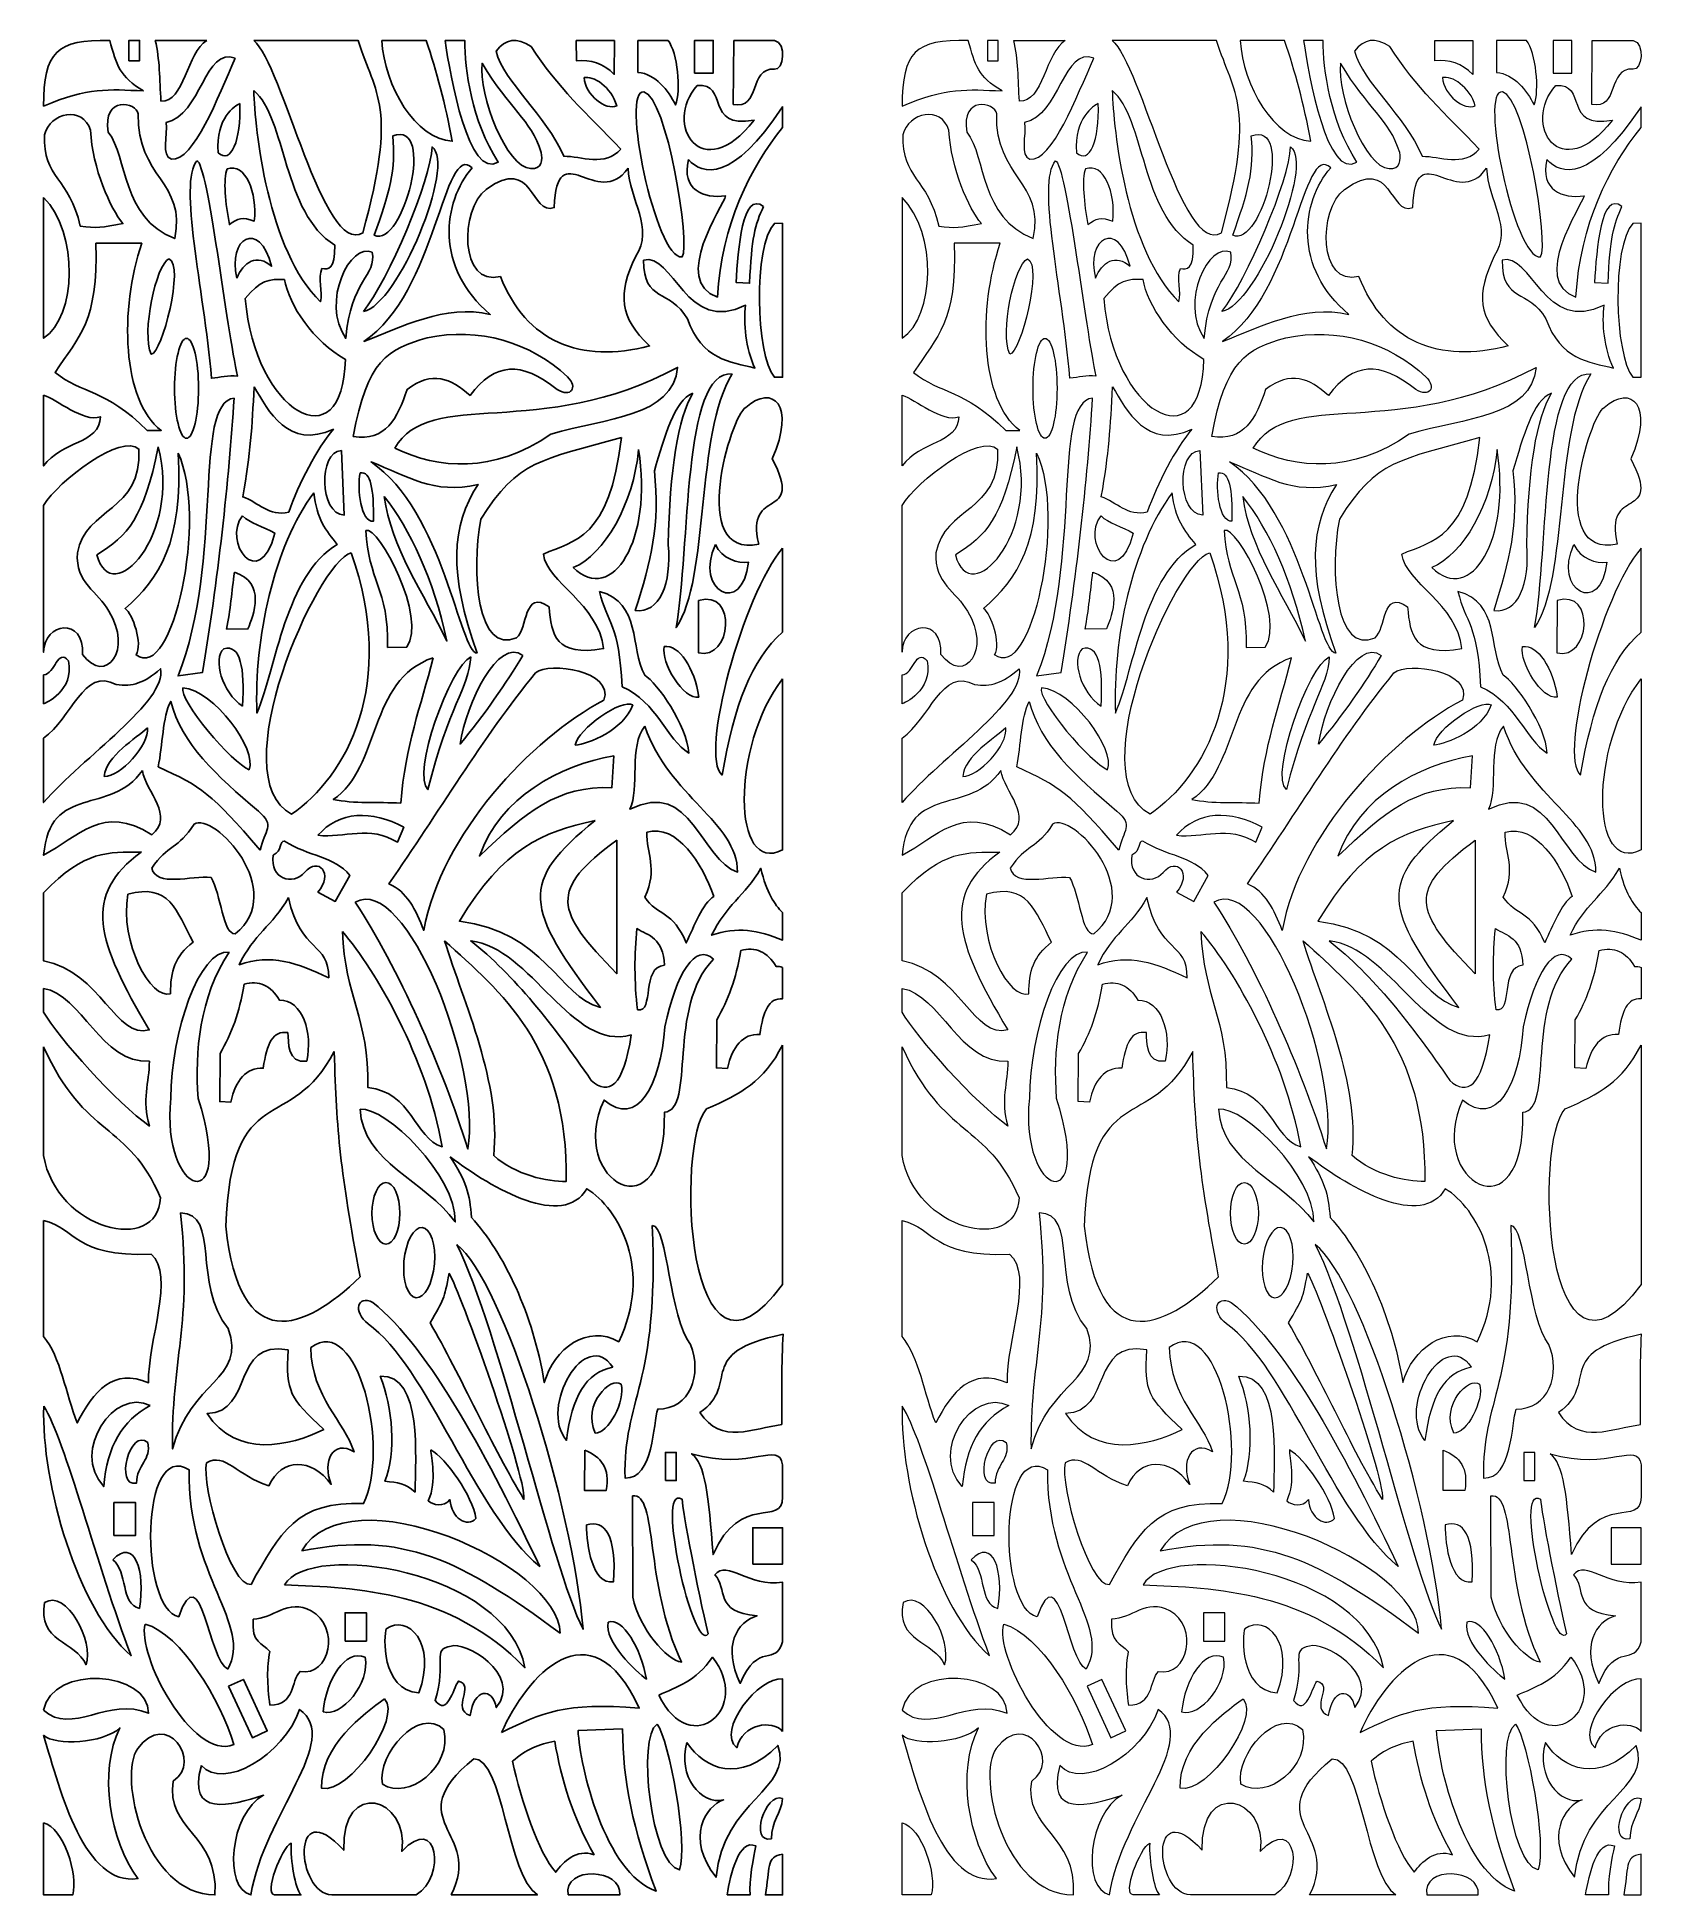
# Model space of a CAD drawing. Header units: centimetres. Extents: x -86 to 88, y -99 to 100.
import ezdxf

# ---------------------------------------------------------------- set-up
doc = ezdxf.new("R2010")
doc.units = ezdxf.units.CM
doc.header["$MEASUREMENT"] = 0
doc.layers.add('layer 1', color=7, linetype='Continuous')

msp = doc.modelspace()

# ---------------------------------------------------------------- linework, layer by layer
at = {"layer": 'layer 1', "color": 177}
for points in [[(-76.48678, 97.17238), (-75.3412, 97.17238), (-75.3412, 99.35398), (-76.48678, 99.35398), (-76.48678, 97.17238)], [(-15.86426, 95.85435), (-13.86426, 95.85435), (-13.86426, 99.35435), (-15.86426, 99.35435), (-15.86426, 95.85435)], [(-18.98697, -54.97536), (-17.82785, -54.97536), (-17.82785, -51.95344), (-18.98697, -51.95344), (-18.98697, -54.97536)], [(-78.0887, -60.84501), (-75.76332, -60.84501), (-75.76332, -57.33135), (-78.0887, -57.33135), (-78.0887, -60.84501)], [(-9.63158, -63.92538), (-6.43448, -63.92538), (-6.43448, -60.02504), (-9.63158, -60.02504), (-9.63158, -63.92538)], [(-53.32528, -72.1662), (-51.03702, -72.1662), (-51.03702, -69.14058), (-53.32528, -69.14058), (-53.32528, -72.1662)]]:
    msp.add_lwpolyline(points, close=True, dxfattribs=at)
at = {"layer": 'layer 1', "color": 242, "lineweight": 9}
for points in [[(15.51768, 97.17238), (16.66326, 97.17238), (16.66326, 99.35398), (15.51768, 99.35398), (15.51768, 97.17238)], [(76.1402, 95.85435), (78.1402, 95.85435), (78.1402, 99.35435), (76.1402, 99.35435), (76.1402, 95.85435)], [(73.01749, -54.97536), (74.17661, -54.97536), (74.17661, -51.95344), (73.01749, -51.95344), (73.01749, -54.97536)], [(13.91576, -60.84501), (16.24114, -60.84501), (16.24114, -57.33135), (13.91576, -57.33135), (13.91576, -60.84501)], [(82.37288, -63.92538), (85.56998, -63.92538), (85.56998, -60.02504), (82.37288, -60.02504), (82.37288, -63.92538)], [(38.67918, -72.1662), (40.96744, -72.1662), (40.96744, -69.14058), (38.67918, -69.14058), (38.67918, -72.1662)]]:
    msp.add_lwpolyline(points, close=True, dxfattribs=at)
at = {"layer": 'layer 1', "color": 177}
for centre, major_axis, ratio in [((-70.30725, 62.07678), (0, 5.35256), 0.240453166), ((-48.94412, -26.3311), (0, 3.31654), 0.450825258)]:
    msp.add_ellipse(centre, major_axis=major_axis, ratio=ratio, dxfattribs=at)
at = {"layer": 'layer 1', "color": 242, "lineweight": 9}
for centre, major_axis, ratio in [((21.69721, 62.07678), (0, 5.35256), 0.240453166), ((43.06034, -26.3311), (0, 3.31654), 0.450825258)]:
    msp.add_ellipse(centre, major_axis=major_axis, ratio=ratio, dxfattribs=at)
at = {"layer": 'layer 1', "color": 177}
for points, knots in [([(-23.76962, 87.69684), (-25.44498, 85.80353), (-28.03466, 86.94876), (-29.87626, 86.94876), (-29.87626, 86.94876), (-31.85537, 91.4831), (-36.22676, 94.77617), (-37.13974, 98.2244), (-37.13974, 98.2244), (-36.07583, 99.5483), (-34.97291, 99.7086), (-33.36298, 98.70531), (-33.36298, 98.70531), (-30.58079, 94.28774), (-27.42072, 91.57027), (-23.76962, 87.69684)], [0, 0, 0, 0, 0.2, 0.2, 0.2, 0.2, 0.4, 0.4, 0.4, 0.4, 0.6, 0.6, 0.6, 0.6, 1, 1, 1, 1]), ([(-74.91523, 93.95158), (-78.71727, 94.10416), (-80.81652, 94.35471), (-85.62654, 92.32873), (-85.62654, 92.32873), (-85.61725, 98.1144), (-84.22567, 99.50246), (-78.54223, 99.35365), (-78.54223, 99.35365), (-77.79584, 96.70264), (-77.47976, 95.4444), (-74.91523, 93.95158)], [0, 0, 0, 0, 0.25, 0.25, 0.25, 0.25, 0.5, 0.5, 0.5, 0.5, 1, 1, 1, 1]), ([(-68.13574, 99.35397), (-68.13574, 99.35397), (-73.66857, 99.35396), (-73.66857, 99.35396), (-73.66857, 99.35396), (-73.15599, 97.36094), (-73.21472, 95.17416), (-73.04534, 92.86294), (-73.04534, 92.86294), (-70.55804, 92.62498), (-70.2331, 98.13773), (-68.13574, 99.35397)], [0, 0, 0, 0, 0.25, 0.25, 0.25, 0.25, 0.5, 0.5, 0.5, 0.5, 1, 1, 1, 1]), ([(-65.07912, 97.45022), (-66.94177, 93.31942), (-69.5233, 86.38632), (-71.93665, 86.62874), (-71.93665, 86.62874), (-73.03325, 86.95739), (-72.31477, 89.24072), (-72.50383, 90.5467), (-72.50383, 90.5467), (-68.73749, 91.34086), (-68.34081, 98.75927), (-65.07912, 97.45022)], [0, 0, 0, 0, 0.25, 0.25, 0.25, 0.25, 0.5, 0.5, 0.5, 0.5, 1, 1, 1, 1]), ([(-63.1126, 99.35394), (-63.1126, 99.35394), (-51.91946, 99.35397), (-51.91946, 99.35397), (-51.91946, 99.35397), (-50.02182, 93.33509), (-47.68908, 92.40094), (-51.40943, 78.73741), (-51.40943, 78.73741), (-55.68429, 76.16542), (-59.99495, 96.85664), (-63.1126, 99.35394)], [0, 0, 0, 0, 0.25, 0.25, 0.25, 0.25, 0.5, 0.5, 0.5, 0.5, 1, 1, 1, 1]), ([(-49.38447, 99.35445), (-49.38447, 99.35445), (-44.63073, 99.35595), (-44.63073, 99.35595), (-44.63073, 99.35595), (-43.49912, 95.97864), (-42.56434, 92.60037), (-41.83606, 88.55335), (-41.83606, 88.55335), (-45.72075, 88.7428), (-49.11891, 94.45315), (-49.38447, 99.35445)], [0, 0, 0, 0, 0.25, 0.25, 0.25, 0.25, 0.5, 0.5, 0.5, 0.5, 1, 1, 1, 1]), ([(-42.60434, 99.35464), (-42.60434, 99.35464), (-40.49075, 99.35412), (-40.49075, 99.35412), (-40.49075, 99.35412), (-40.51744, 96.28993), (-39.75459, 90.72704), (-36.89441, 86.32623), (-36.89441, 86.32623), (-40.07981, 84.36146), (-42.03287, 95.51884), (-42.60434, 99.35464)], [0, 0, 0, 0, 0.25, 0.25, 0.25, 0.25, 0.5, 0.5, 0.5, 0.5, 1, 1, 1, 1]), ([(-28.53925, 99.35461), (-28.53925, 99.35461), (-28.52997, 97.17471), (-28.52997, 97.17471), (-28.52997, 97.17471), (-26.99948, 97.33742), (-25.65543, 96.90776), (-24.46678, 95.72056), (-24.46678, 95.72056), (-24.46678, 95.72056), (-24.4546, 99.33579), (-24.4546, 99.33579), (-24.4546, 99.33579), (-24.4546, 99.33579), (-28.53925, 99.35461), (-28.53925, 99.35461)], [0, 0, 0, 0, 0.2, 0.2, 0.2, 0.2, 0.4, 0.4, 0.4, 0.4, 0.6, 0.6, 0.6, 0.6, 1, 1, 1, 1]), ([(-21.93779, 99.35463), (-21.93779, 99.35463), (-18.70321, 99.35409), (-18.70321, 99.35409), (-18.70321, 99.35409), (-17.69552, 98.08002), (-17.28987, 93.9787), (-17.88948, 92.44302), (-17.88948, 92.44302), (-18.71914, 94.02783), (-20.01361, 95.75141), (-21.93792, 95.93689), (-21.93792, 95.93689), (-21.93792, 95.93689), (-21.93779, 99.35463), (-21.93779, 99.35463)], [0, 0, 0, 0, 0.2, 0.2, 0.2, 0.2, 0.4, 0.4, 0.4, 0.4, 0.6, 0.6, 0.6, 0.6, 1, 1, 1, 1]), ([(-11.67183, 99.35394), (-11.67183, 99.35394), (-11.72194, 92.50521), (-11.72194, 92.50521), (-11.72194, 92.50521), (-8.7665, 91.88595), (-10.0965, 96.44572), (-7.28854, 96.29013), (-7.28854, 96.29013), (-6.36351, 96.0683), (-5.93077, 99.08313), (-7.28854, 99.35397), (-7.28854, 99.35397), (-7.28854, 99.35397), (-11.67183, 99.35394), (-11.67183, 99.35394)], [0, 0, 0, 0, 0.2, 0.2, 0.2, 0.2, 0.4, 0.4, 0.4, 0.4, 0.6, 0.6, 0.6, 0.6, 1, 1, 1, 1]), ([(-32.2936, 87.35182), (-32.15716, 86.66442), (-32.19133, 85.46355), (-33.44355, 85.64833), (-33.44355, 85.64833), (-35.99969, 85.68838), (-39.04776, 93.50617), (-38.62779, 96.90779), (-38.62779, 96.90779), (-35.69378, 91.94614), (-33.43949, 91.00266), (-32.2936, 87.35182)], [0, 0, 0, 0, 0.25, 0.25, 0.25, 0.25, 0.5, 0.5, 0.5, 0.5, 1, 1, 1, 1]), ([(-27.70948, 95.37306), (-26.74831, 95.6155), (-24.77025, 94.39642), (-24.19912, 92.33918), (-24.19912, 92.33918), (-25.35416, 91.81795), (-27.58063, 93.48381), (-27.70948, 95.37306)], [0, 0, 0, 0, 0.333333333, 0.333333333, 0.333333333, 0.333333333, 1, 1, 1, 1]), ([(-63.09668, 93.98462), (-59.59681, 91.02937), (-60.01757, 80.86594), (-54.41962, 77.42613), (-54.41962, 77.42613), (-54.37791, 74.73804), (-55.09576, 74.81057), (-55.7978, 74.90762), (-55.7978, 74.90762), (-56.26586, 73.95737), (-55.66778, 72.34769), (-55.95381, 71.35864), (-55.95381, 71.35864), (-61.58489, 76.72844), (-63.0168, 89.87525), (-63.09668, 93.98462)], [0, 0, 0, 0, 0.2, 0.2, 0.2, 0.2, 0.4, 0.4, 0.4, 0.4, 0.6, 0.6, 0.6, 0.6, 1, 1, 1, 1]), ([(-21.29292, 93.83467), (-18.84811, 93.38118), (-16.25437, 77.39068), (-17.20036, 76.15095), (-17.20036, 76.15095), (-20.05499, 75.89776), (-23.81698, 94.30285), (-21.29292, 93.83467)], [0, 0, 0, 0, 0.333333333, 0.333333333, 0.333333333, 0.333333333, 1, 1, 1, 1]), ([(-15.57623, 94.52172), (-19.26829, 90.41282), (-15.10215, 83.61588), (-9.49126, 90.81384), (-9.49126, 90.81384), (-14.87283, 89.80654), (-12.13201, 94.86696), (-15.57623, 94.52172)], [0, 0, 0, 0, 0.333333333, 0.333333333, 0.333333333, 0.333333333, 1, 1, 1, 1]), ([(-85.5361, 89.25021), (-84.92134, 91.64688), (-81.42812, 92.40039), (-80.60785, 89.72622), (-80.60785, 89.72622), (-80.37981, 85.62099), (-78.47148, 81.33672), (-77.13325, 79.73805), (-77.13325, 79.73805), (-79.3497, 79.30638), (-80.00906, 79.21583), (-81.70696, 79.46556), (-81.70696, 79.46556), (-82.84885, 84.6602), (-85.68591, 84.5399), (-85.5361, 89.25021)], [0, 0, 0, 0, 0.2, 0.2, 0.2, 0.2, 0.4, 0.4, 0.4, 0.4, 0.6, 0.6, 0.6, 0.6, 1, 1, 1, 1]), ([(-75.49019, 91.47894), (-75.6523, 84.671), (-70.27868, 84.19757), (-71.57497, 78.12475), (-71.57497, 78.12475), (-77.35558, 80.38861), (-76.56487, 86.81297), (-78.69249, 89.53297), (-78.69249, 89.53297), (-79.36033, 93.48075), (-75.64198, 92.75472), (-75.49019, 91.47894)], [0, 0, 0, 0, 0.25, 0.25, 0.25, 0.25, 0.5, 0.5, 0.5, 0.5, 1, 1, 1, 1]), ([(-64.61353, 92.60111), (-64.43573, 88.63749), (-65.57116, 85.9996), (-66.9278, 87.32567), (-66.9278, 87.32567), (-67.2225, 91.14002), (-65.0583, 92.30512), (-64.61353, 92.60111)], [0, 0, 0, 0, 0.333333333, 0.333333333, 0.333333333, 0.333333333, 1, 1, 1, 1]), ([(-16.53079, 86.58156), (-15.01208, 84.92007), (-11.80285, 84.13149), (-6.43331, 92.25693), (-6.43331, 92.25693), (-6.43331, 92.25693), (-6.43447, 90.02685), (-6.43447, 90.02685), (-6.43447, 90.02685), (-9.88517, 85.73036), (-12.95933, 79.68361), (-13.40692, 71.8575), (-13.40692, 71.8575), (-18.40496, 73.53888), (-12.75, 81.725), (-12.5309, 82.69425), (-12.5309, 82.69425), (-14.88054, 82.38618), (-17.28207, 83.30815), (-16.53079, 86.58156)], [0, 0, 0, 0, 0.166666667, 0.166666667, 0.166666667, 0.166666667, 0.333333333, 0.333333333, 0.333333333, 0.333333333, 0.5, 0.5, 0.5, 0.5, 0.666666667, 0.666666667, 0.666666667, 0.666666667, 1, 1, 1, 1]), ([(-48.20535, 89.12755), (-47.82388, 85.57784), (-48.60086, 82.88911), (-50.18986, 78.47739), (-50.18986, 78.47739), (-47.09171, 77.06708), (-43.52959, 90.84973), (-48.20535, 89.12755)], [0, 0, 0, 0, 0.333333333, 0.333333333, 0.333333333, 0.333333333, 1, 1, 1, 1]), ([(-51.34741, 70.31859), (-47.6458, 70.96097), (-41.40666, 86.14192), (-43.99425, 87.95503), (-43.99425, 87.95503), (-44.06282, 84.4921), (-48.72156, 73.59075), (-51.34741, 70.31859)], [0, 0, 0, 0, 0.333333333, 0.333333333, 0.333333333, 0.333333333, 1, 1, 1, 1]), ([(-39.69191, 85.71911), (-42.87747, 82.03951), (-43.70757, 74.96897), (-37.75624, 70.00254), (-37.75624, 70.00254), (-42.56717, 71.14106), (-47.36107, 68.59618), (-51.29365, 67.10154), (-51.29365, 67.10154), (-43.5194, 72.29896), (-42.77269, 88.61141), (-39.69191, 85.71911)], [0, 0, 0, 0, 0.25, 0.25, 0.25, 0.25, 0.5, 0.5, 0.5, 0.5, 1, 1, 1, 1]), ([(-22.99592, 85.6523), (-26.27203, 81.05608), (-30.62201, 89.42138), (-30.89502, 81.45072), (-30.89502, 81.45072), (-33.49513, 80.50027), (-33.00476, 87.09322), (-38.20624, 83.39919), (-38.20624, 83.39919), (-41.04156, 81.25415), (-41.06438, 72.94155), (-36.6672, 74.06186), (-36.6672, 74.06186), (-33.91183, 67.04627), (-28.10478, 64.6994), (-20.67669, 66.61482), (-20.67669, 66.61482), (-23.93839, 69.70778), (-24.11244, 72.09426), (-22.17389, 76.25212), (-22.17389, 76.25212), (-20.1544, 79.13395), (-22.8613, 82.34786), (-22.99592, 85.6523)], [0, 0, 0, 0, 0.142857143, 0.142857143, 0.142857143, 0.142857143, 0.285714286, 0.285714286, 0.285714286, 0.285714286, 0.428571429, 0.428571429, 0.428571429, 0.428571429, 0.571428571, 0.571428571, 0.571428571, 0.571428571, 0.714285714, 0.714285714, 0.714285714, 0.714285714, 1, 1, 1, 1]), ([(-69.20137, 86.47142), (-71.18275, 83.93744), (-68.50285, 73.08463), (-67.63518, 63.16092), (-67.63518, 63.16092), (-66.70588, 63.23094), (-65.84436, 63.51583), (-64.84728, 63.37096), (-64.84728, 63.37096), (-65.96301, 68.20571), (-68.02775, 86.23805), (-69.20137, 86.47142)], [0, 0, 0, 0, 0.25, 0.25, 0.25, 0.25, 0.5, 0.5, 0.5, 0.5, 1, 1, 1, 1]), ([(-65.96491, 85.60144), (-63.99922, 86.2994), (-62.69542, 83.03589), (-63.05343, 80.00083), (-63.05343, 80.00083), (-64.29655, 80.45585), (-64.85299, 80.30482), (-65.71672, 79.62487), (-65.71672, 79.62487), (-66.12869, 81.86265), (-66.40649, 84.49119), (-65.96491, 85.60144)], [0, 0, 0, 0, 0.25, 0.25, 0.25, 0.25, 0.5, 0.5, 0.5, 0.5, 1, 1, 1, 1]), ([(-85.62605, 82.53659), (-81.83254, 78.71278), (-82.09511, 69.73937), (-85.62663, 67.44968), (-85.62663, 67.44968), (-85.62663, 67.44968), (-85.62605, 82.53659), (-85.62605, 82.53659)], [0, 0, 0, 0, 0.333333333, 0.333333333, 0.333333333, 0.333333333, 1, 1, 1, 1]), ([(-8.47594, 81.56512), (-9.35692, 79.65754), (-9.77657, 78.1393), (-9.96769, 73.3408), (-9.96769, 73.3408), (-9.96769, 73.3408), (-11.41164, 73.41788), (-11.41164, 73.41788), (-11.41164, 73.41788), (-11.21889, 76.95173), (-10.73535, 83.31826), (-8.47594, 81.56512)], [0, 0, 0, 0, 0.25, 0.25, 0.25, 0.25, 0.5, 0.5, 0.5, 0.5, 1, 1, 1, 1]), ([(-64.90691, 73.88388), (-65.97597, 78.12417), (-62.49803, 80.30778), (-61.18887, 75.15002), (-61.18887, 75.15002), (-62.70954, 76.56084), (-64.24238, 75.59145), (-64.90691, 73.88388)], [0, 0, 0, 0, 0.333333333, 0.333333333, 0.333333333, 0.333333333, 1, 1, 1, 1]), ([(-6.42928, 79.76062), (-6.42928, 79.76062), (-6.43431, 63.2626), (-6.43431, 63.2626), (-6.43431, 63.2626), (-6.43431, 63.2626), (-7.30271, 63.26655), (-7.30271, 63.26655), (-7.30271, 63.26655), (-9.32272, 65.68555), (-9.58157, 77.3257), (-7.30388, 79.75103), (-7.30388, 79.75103), (-7.30388, 79.75103), (-6.42928, 79.76062), (-6.42928, 79.76062)], [0, 0, 0, 0, 0.2, 0.2, 0.2, 0.2, 0.4, 0.4, 0.4, 0.4, 0.6, 0.6, 0.6, 0.6, 1, 1, 1, 1]), ([(-50.41121, 76.6559), (-49.91375, 74.14729), (-52.73885, 73.65324), (-53.24057, 67.42564), (-53.24057, 67.42564), (-55.9538, 71.35864), (-52.73454, 77.76146), (-50.41121, 76.6559)], [0, 0, 0, 0, 0.333333333, 0.333333333, 0.333333333, 0.333333333, 1, 1, 1, 1]), ([(-80.0306, 77.61505), (-80.0306, 77.61505), (-75.1065, 77.61505), (-75.1065, 77.61505), (-75.1065, 77.61505), (-77.50976, 70.56574), (-77.22794, 60.75564), (-73.02243, 57.57146), (-73.02243, 57.57146), (-73.02243, 57.57146), (-74.51414, 57.5749), (-74.51414, 57.5749), (-74.51414, 57.5749), (-79.00707, 62.00694), (-81.55261, 61.49864), (-84.38736, 63.76338), (-84.38736, 63.76338), (-81.80858, 67.78016), (-79.76924, 69.10295), (-80.0306, 77.61505)], [0, 0, 0, 0, 0.166666667, 0.166666667, 0.166666667, 0.166666667, 0.333333333, 0.333333333, 0.333333333, 0.333333333, 0.5, 0.5, 0.5, 0.5, 0.666666667, 0.666666667, 0.666666667, 0.666666667, 1, 1, 1, 1]), ([(-72.18943, 75.96664), (-73.59114, 75.30058), (-75.16372, 67.99411), (-74.09187, 65.73166), (-74.09187, 65.73166), (-72.94129, 65.82017), (-70.506, 75.26062), (-72.18943, 75.96664)], [0, 0, 0, 0, 0.333333333, 0.333333333, 0.333333333, 0.333333333, 1, 1, 1, 1]), ([(-21.33142, 75.79832), (-18.22561, 76.76633), (-16.70711, 67.71356), (-10.38957, 70.98385), (-10.38957, 70.98385), (-10.63797, 69.11122), (-10.37882, 66.31218), (-9.39887, 64.24558), (-9.39887, 64.24558), (-12.03222, 64.91884), (-15.0772, 65.13072), (-16.63632, 69.5396), (-16.63632, 69.5396), (-18.50179, 72.77549), (-21.32061, 71.25536), (-21.33142, 75.79832)], [0, 0, 0, 0, 0.2, 0.2, 0.2, 0.2, 0.4, 0.4, 0.4, 0.4, 0.6, 0.6, 0.6, 0.6, 1, 1, 1, 1]), ([(-59.79784, 73.75567), (-59.34548, 71.00731), (-56.68551, 67.04143), (-53.28222, 65.1816), (-53.28222, 65.1816), (-53.54857, 54.0247), (-63.02534, 59.50693), (-64.01178, 71.68876), (-64.01178, 71.68876), (-62.44809, 73.69174), (-61.45045, 73.78019), (-59.79784, 73.75567)], [0, 0, 0, 0, 0.25, 0.25, 0.25, 0.25, 0.5, 0.5, 0.5, 0.5, 1, 1, 1, 1]), ([(-52.44608, 56.92011), (-48.9938, 56.35347), (-47.67116, 58.87373), (-46.67078, 61.9623), (-46.67078, 61.9623), (-43.96002, 63.98128), (-42.01886, 63.16561), (-39.92158, 61.30911), (-39.92158, 61.30911), (-37.24864, 64.85092), (-34.47064, 65.04236), (-30.58123, 61.95567), (-30.58123, 61.95567), (-29.12057, 61.05125), (-28.3064, 62.15097), (-29.49638, 63.31534), (-29.49638, 63.31534), (-33.36923, 66.98122), (-39.03205, 68.69227), (-44.50482, 67.47853), (-44.50482, 67.47853), (-48.72326, 66.31075), (-50.98579, 65.07544), (-52.44608, 56.92011)], [0, 0, 0, 0, 0.142857143, 0.142857143, 0.142857143, 0.142857143, 0.285714286, 0.285714286, 0.285714286, 0.285714286, 0.428571429, 0.428571429, 0.428571429, 0.428571429, 0.571428571, 0.571428571, 0.571428571, 0.571428571, 0.714285714, 0.714285714, 0.714285714, 0.714285714, 1, 1, 1, 1]), ([(-47.98918, 55.64723), (-43.29769, 53.4535), (-37.47761, 52.88828), (-31.26702, 57.15845), (-31.26702, 57.15845), (-25.28317, 58.95373), (-18.21572, 58.97263), (-17.67646, 64.31976), (-17.67646, 64.31976), (-32.51694, 56.36012), (-44.26715, 62.23092), (-47.98918, 55.64723)], [0, 0, 0, 0, 0.25, 0.25, 0.25, 0.25, 0.5, 0.5, 0.5, 0.5, 1, 1, 1, 1]), ([(-11.83286, 63.6197), (-17.21335, 64.08092), (-16.29851, 44.93054), (-17.8474, 36.4387), (-17.8474, 36.4387), (-14.22003, 41.68253), (-15.80638, 57.23758), (-11.83286, 63.6197)], [0, 0, 0, 0, 0.333333333, 0.333333333, 0.333333333, 0.333333333, 1, 1, 1, 1]), ([(-63.06562, 62.23732), (-63.2776, 57.94477), (-63.46475, 55.14422), (-64.27545, 50.44166), (-64.27545, 50.44166), (-62.6342, 49.90112), (-61.46443, 48.2736), (-59.35168, 48.82003), (-59.35168, 48.82003), (-58.28603, 51.84087), (-56.31494, 55.68932), (-54.56702, 57.69239), (-54.56702, 57.69239), (-59.42123, 55.47398), (-61.55149, 59.69612), (-63.06562, 62.23732)], [0, 0, 0, 0, 0.2, 0.2, 0.2, 0.2, 0.4, 0.4, 0.4, 0.4, 0.6, 0.6, 0.6, 0.6, 1, 1, 1, 1]), ([(-10.3817, 60.02743), (-11.93327, 59.18128), (-16.63488, 43.78193), (-8.98279, 45.38414), (-8.98279, 45.38414), (-10.52976, 51.72984), (-3.99061, 47.70839), (-7.52913, 54.53411), (-7.52913, 54.53411), (-5.01061, 60.29174), (-7.46045, 62.58571), (-10.3817, 60.02743)], [0, 0, 0, 0, 0.25, 0.25, 0.25, 0.25, 0.5, 0.5, 0.5, 0.5, 1, 1, 1, 1]), ([(-85.62702, 61.34896), (-85.62702, 61.34896), (-85.62636, 53.75793), (-85.62636, 53.75793), (-85.62636, 53.75793), (-83.69099, 56.47736), (-79.62577, 56.07056), (-79.54382, 59.02618), (-79.54382, 59.02618), (-81.36901, 58.39438), (-84.18597, 60.89887), (-85.62702, 61.34896)], [0, 0, 0, 0, 0.25, 0.25, 0.25, 0.25, 0.5, 0.5, 0.5, 0.5, 1, 1, 1, 1]), ([(-65.21477, 61.02997), (-65.73465, 52.45682), (-67.00213, 41.07622), (-68.59462, 31.62547), (-68.59462, 31.62547), (-68.59462, 31.62547), (-71.20812, 31.25413), (-71.20812, 31.25413), (-71.20812, 31.25413), (-66.30139, 43.69249), (-69.64367, 60.50715), (-65.21477, 61.02997)], [0, 0, 0, 0, 0.25, 0.25, 0.25, 0.25, 0.5, 0.5, 0.5, 0.5, 1, 1, 1, 1]), ([(-16.03716, 61.55357), (-17.65202, 58.86695), (-18.513, 53.36883), (-18.68763, 45.31098), (-18.68763, 45.31098), (-18.3091, 41.12282), (-19.62726, 37.94412), (-22.22233, 38.25169), (-22.22233, 38.25169), (-20.53986, 43.63418), (-19.53245, 47.43216), (-20.16967, 53.22346), (-20.16967, 53.22346), (-19.06221, 56.94013), (-18.04477, 60.74631), (-16.03716, 61.55357)], [0, 0, 0, 0, 0.2, 0.2, 0.2, 0.2, 0.4, 0.4, 0.4, 0.4, 0.6, 0.6, 0.6, 0.6, 1, 1, 1, 1]), ([(-85.62812, 49.53327), (-85.62812, 49.53327), (-85.62668, 33.78673), (-85.62668, 33.78673), (-85.62668, 33.78673), (-85.62698, 37.02549), (-81.21039, 37.60625), (-81.4685, 33.54661), (-81.4685, 33.54661), (-78.91619, 30.19726), (-76.05412, 34.09788), (-78.62554, 38.18586), (-78.62554, 38.18586), (-79.75035, 40.27861), (-82.25539, 41.16284), (-81.99996, 44.46411), (-81.99996, 44.46411), (-81.11359, 49.32999), (-75.06346, 48.84007), (-75.40532, 55.57101), (-75.40532, 55.57101), (-77.2529, 57.31362), (-84.03734, 52.14649), (-85.62812, 49.53327)], [0, 0, 0, 0, 0.142857143, 0.142857143, 0.142857143, 0.142857143, 0.285714286, 0.285714286, 0.285714286, 0.285714286, 0.428571429, 0.428571429, 0.428571429, 0.428571429, 0.571428571, 0.571428571, 0.571428571, 0.571428571, 0.714285714, 0.714285714, 0.714285714, 0.714285714, 1, 1, 1, 1]), ([(-73.33865, 55.80475), (-70.86495, 46.42944), (-78.33734, 38.25958), (-79.91603, 44.22754), (-79.91603, 44.22754), (-76.56777, 46.33915), (-74.90659, 48.09112), (-73.33865, 55.80475)], [0, 0, 0, 0, 0.333333333, 0.333333333, 0.333333333, 0.333333333, 1, 1, 1, 1]), ([(-23.71004, 56.8175), (-24.96443, 45.83394), (-28.80033, 45.7852), (-32.0684, 44.31052), (-32.0684, 44.31052), (-31.67799, 41.28571), (-26.134, 38.95001), (-25.62259, 34.19104), (-25.62259, 34.19104), (-30.79016, 33.2673), (-31.18952, 35.67072), (-31.45893, 38.65307), (-31.45893, 38.65307), (-34.22354, 40.61385), (-33.74234, 36.27818), (-34.93895, 35.34625), (-34.93895, 35.34625), (-39.149, 33.45223), (-39.84098, 42.39496), (-38.76833, 48.06234), (-38.76833, 48.06234), (-34.76133, 54.43946), (-32.37586, 54.33823), (-23.71004, 56.8175)], [0, 0, 0, 0, 0.142857143, 0.142857143, 0.142857143, 0.142857143, 0.285714286, 0.285714286, 0.285714286, 0.285714286, 0.428571429, 0.428571429, 0.428571429, 0.428571429, 0.571428571, 0.571428571, 0.571428571, 0.571428571, 0.714285714, 0.714285714, 0.714285714, 0.714285714, 1, 1, 1, 1]), ([(-71.209, 55.14569), (-70.67368, 45.56649), (-73.22613, 41.66791), (-76.89587, 38.48351), (-76.89587, 38.48351), (-76.05858, 37.87579), (-74.98694, 34.74346), (-75.71137, 33.51385), (-75.71137, 33.51385), (-71.76073, 30.47532), (-68.00567, 48.27379), (-71.209, 55.14569)], [0, 0, 0, 0, 0.25, 0.25, 0.25, 0.25, 0.5, 0.5, 0.5, 0.5, 1, 1, 1, 1]), ([(-53.71144, 55.41543), (-56.21689, 55.28056), (-56.0852, 48.60889), (-53.41042, 48.49273), (-53.41042, 48.49273), (-53.41042, 48.49273), (-53.71144, 55.41543), (-53.71144, 55.41543)], [0, 0, 0, 0, 0.333333333, 0.333333333, 0.333333333, 0.333333333, 1, 1, 1, 1]), ([(-39.14901, 33.70623), (-42.27573, 42.34362), (-41.92243, 47.27684), (-39.06874, 51.78331), (-39.06874, 51.78331), (-43.87966, 50.64479), (-46.60479, 52.69095), (-50.53737, 54.18559), (-50.53737, 54.18559), (-42.76312, 48.98817), (-41.03407, 33.66744), (-39.14901, 33.70623)], [0, 0, 0, 0, 0.25, 0.25, 0.25, 0.25, 0.5, 0.5, 0.5, 0.5, 1, 1, 1, 1]), ([(-21.87021, 55.50634), (-20.30995, 45.87103), (-24.68032, 38.78393), (-28.86364, 42.87334), (-28.86364, 42.87334), (-25.52976, 44.2354), (-22.37699, 49.73715), (-21.87021, 55.50634)], [0, 0, 0, 0, 0.333333333, 0.333333333, 0.333333333, 0.333333333, 1, 1, 1, 1]), ([(-51.70308, 53.02888), (-52.05565, 51.27812), (-51.61915, 47.71523), (-50.27328, 47.83236), (-50.27328, 47.83236), (-50.24404, 51.34199), (-50.55383, 53.19697), (-51.70308, 53.02888)], [0, 0, 0, 0, 0.333333333, 0.333333333, 0.333333333, 0.333333333, 1, 1, 1, 1]), ([(-56.66787, 50.88808), (-56.37934, 48.13013), (-55.37474, 46.80062), (-54.15159, 45.35631), (-54.15159, 45.35631), (-59.72656, 42.00946), (-60.65998, 32.25533), (-62.75995, 27.28276), (-62.75995, 27.28276), (-63.09395, 35.17331), (-60.97104, 45.14803), (-56.66787, 50.88808)], [0, 0, 0, 0, 0.25, 0.25, 0.25, 0.25, 0.5, 0.5, 0.5, 0.5, 1, 1, 1, 1]), ([(-49.11824, 50.50141), (-46.3382, 46.97419), (-43.84238, 41.604), (-42.40137, 34.9932), (-42.40137, 34.9932), (-44.87649, 40.10218), (-48.43933, 45.09929), (-49.11824, 50.50141)], [0, 0, 0, 0, 0.333333333, 0.333333333, 0.333333333, 0.333333333, 1, 1, 1, 1]), ([(-64.30752, 48.39655), (-66.51966, 45.72733), (-62.5082, 40.03789), (-60.84797, 46.57102), (-60.84797, 46.57102), (-62.00116, 47.17953), (-63.58336, 47.70077), (-64.30752, 48.39655)], [0, 0, 0, 0, 0.333333333, 0.333333333, 0.333333333, 0.333333333, 1, 1, 1, 1]), ([(-51.10012, 46.85762), (-49.71558, 47.34246), (-44.46991, 37.47125), (-46.71248, 34.34892), (-46.71248, 34.34892), (-46.71248, 34.34892), (-48.76005, 34.31983), (-48.76005, 34.31983), (-48.76005, 34.31983), (-48.63306, 40.59654), (-50.86611, 41.54385), (-51.10012, 46.85762)], [0, 0, 0, 0, 0.25, 0.25, 0.25, 0.25, 0.5, 0.5, 0.5, 0.5, 1, 1, 1, 1]), ([(-52.66043, 44.45933), (-56.35362, 43.43203), (-66.58403, 20.34632), (-59.04733, 16.45828), (-59.04733, 16.45828), (-53.21299, 20.40995), (-47.67118, 30.3982), (-52.66043, 44.45933)], [0, 0, 0, 0, 0.333333333, 0.333333333, 0.333333333, 0.333333333, 1, 1, 1, 1]), ([(-13.62681, 45.32294), (-15.94336, 40.44917), (-10.72497, 37.51994), (-10.09384, 43.45528), (-10.09384, 43.45528), (-11.17729, 43.24564), (-12.98011, 43.86563), (-13.62681, 45.32294)], [0, 0, 0, 0, 0.333333333, 0.333333333, 0.333333333, 0.333333333, 1, 1, 1, 1]), ([(-6.43447, 44.95058), (-6.43447, 44.95058), (-6.43447, 35.94715), (-6.43447, 35.94715), (-6.43447, 35.94715), (-9.75871, 33.05401), (-11.63945, 28.04327), (-12.91355, 20.63038), (-12.91355, 20.63038), (-15.38597, 22.7572), (-10.65109, 39.98803), (-6.43447, 44.95058)], [0, 0, 0, 0, 0.25, 0.25, 0.25, 0.25, 0.5, 0.5, 0.5, 0.5, 1, 1, 1, 1]), ([(-65.17553, 42.35863), (-65.4564, 40.33148), (-65.61191, 38.30433), (-66.01815, 36.27718), (-66.01815, 36.27718), (-66.01815, 36.27718), (-63.72771, 36.29041), (-63.72771, 36.29041), (-63.72771, 36.29041), (-63.11985, 37.7989), (-61.75253, 41.2472), (-65.17553, 42.35863)], [0, 0, 0, 0, 0.25, 0.25, 0.25, 0.25, 0.5, 0.5, 0.5, 0.5, 1, 1, 1, 1]), ([(-26.0555, 40.31617), (-21.53385, 39.06627), (-22.81956, 34.32527), (-21.20159, 31.32982), (-21.20159, 31.32982), (-19.86097, 30.52799), (-16.68729, 25.94446), (-16.4777, 22.98997), (-16.4777, 22.98997), (-18.86132, 24.42959), (-19.84089, 28.42913), (-23.62854, 30.10147), (-23.62854, 30.10147), (-23.93051, 36.88081), (-25.24651, 36.91127), (-26.0555, 40.31617)], [0, 0, 0, 0, 0.2, 0.2, 0.2, 0.2, 0.4, 0.4, 0.4, 0.4, 0.6, 0.6, 0.6, 0.6, 1, 1, 1, 1]), ([(-15.43302, 39.345), (-11.25031, 40.59294), (-11.8902, 32.85417), (-15.45101, 33.74698), (-15.45101, 33.74698), (-15.45101, 33.74698), (-15.43302, 39.345), (-15.43302, 39.345)], [0, 0, 0, 0, 0.333333333, 0.333333333, 0.333333333, 0.333333333, 1, 1, 1, 1]), ([(-85.62662, 31.37193), (-85.62662, 31.37193), (-85.62662, 28.26733), (-85.62662, 28.26733), (-85.62662, 28.26733), (-85.48136, 28.30374), (-82.31817, 29.64232), (-82.95045, 32.86889), (-82.95045, 32.86889), (-84.15928, 34.27789), (-84.36224, 31.48308), (-85.62662, 31.37193)], [0, 0, 0, 0, 0.25, 0.25, 0.25, 0.25, 0.5, 0.5, 0.5, 0.5, 1, 1, 1, 1]), ([(-64.29721, 28.02524), (-66.49483, 29.43779), (-67.51604, 33.08499), (-66.32121, 34.17464), (-66.32121, 34.17464), (-64.51383, 34.66401), (-64.06199, 32.1156), (-64.29721, 28.02524)], [0, 0, 0, 0, 0.333333333, 0.333333333, 0.333333333, 0.333333333, 1, 1, 1, 1]), ([(-34.27353, 33.45608), (-36.90045, 35.40853), (-40.3106, 28.38217), (-40.99677, 23.96192), (-40.99677, 23.96192), (-38.4905, 26.97151), (-35.95587, 30.5677), (-34.27353, 33.45608)], [0, 0, 0, 0, 0.333333333, 0.333333333, 0.333333333, 0.333333333, 1, 1, 1, 1]), ([(-19.12152, 34.41378), (-19.48785, 32.69755), (-17.06047, 28.65084), (-15.41395, 28.99603), (-15.41395, 28.99603), (-15.85107, 32.10324), (-17.51567, 34.64804), (-19.12152, 34.41378)], [0, 0, 0, 0, 0.333333333, 0.333333333, 0.333333333, 0.333333333, 1, 1, 1, 1]), ([(-85.62662, 24.59529), (-85.62662, 24.59529), (-85.62663, 17.68617), (-85.62663, 17.68617), (-85.62663, 17.68617), (-81.35676, 22.62629), (-72.37747, 28.53137), (-73.09562, 32.02599), (-73.09562, 32.02599), (-74.90432, 30.4521), (-76.06491, 30.09639), (-77.85531, 30.32457), (-77.85531, 30.32457), (-81.3459, 32.26417), (-82.64611, 26.63933), (-85.62662, 24.59529)], [0, 0, 0, 0, 0.2, 0.2, 0.2, 0.2, 0.4, 0.4, 0.4, 0.4, 0.6, 0.6, 0.6, 0.6, 1, 1, 1, 1]), ([(-43.88, 33.21182), (-45.2267, 27.85003), (-46.82346, 23.9267), (-47.35916, 17.62601), (-47.35916, 17.62601), (-49.76878, 17.75531), (-52.37337, 17.55498), (-54.58802, 18.01391), (-54.58802, 18.01391), (-49.46266, 21.45655), (-50.90948, 30.77638), (-43.88, 33.21182)], [0, 0, 0, 0, 0.25, 0.25, 0.25, 0.25, 0.5, 0.5, 0.5, 0.5, 1, 1, 1, 1]), ([(-32.91214, 31.58829), (-38.6252, 24.56602), (-43.38481, 16.50935), (-48.62115, 8.96988), (-48.62115, 8.96988), (-46.71424, 8.20086), (-45.73926, 6.19035), (-44.89005, 3.98576), (-44.89005, 3.98576), (-43.04018, 14.22057), (-33.41539, 24.53117), (-25.57038, 28.6673), (-25.57038, 28.6673), (-24.48548, 31.81578), (-31.3765, 32.81316), (-32.91214, 31.58829)], [0, 0, 0, 0, 0.2, 0.2, 0.2, 0.2, 0.4, 0.4, 0.4, 0.4, 0.6, 0.6, 0.6, 0.6, 1, 1, 1, 1]), ([(-39.84417, 33.29358), (-42.03821, 32.35025), (-46.26988, 20.64728), (-44.43389, 19.0763), (-44.43389, 19.0763), (-42.26263, 27.9207), (-40.0392, 29.95736), (-39.84417, 33.29358)], [0, 0, 0, 0, 0.333333333, 0.333333333, 0.333333333, 0.333333333, 1, 1, 1, 1]), ([(-70.68952, 29.99425), (-67.3697, 29.67421), (-62.68879, 23.36344), (-63.60628, 21.2102), (-63.60628, 21.2102), (-65.35581, 21.83463), (-71.18825, 28.70399), (-70.68952, 29.99425)], [0, 0, 0, 0, 0.333333333, 0.333333333, 0.333333333, 0.333333333, 1, 1, 1, 1]), ([(-6.43447, 30.94376), (-11.96545, 23.70931), (-11.85189, 9.80482), (-6.43447, 12.6158), (-6.43447, 12.6158), (-6.43447, 12.6158), (-6.43447, 30.94376), (-6.43447, 30.94376)], [0, 0, 0, 0, 0.333333333, 0.333333333, 0.333333333, 0.333333333, 1, 1, 1, 1]), ([(-62.40112, 12.58704), (-61.94485, 14.75904), (-60.75303, 15.20709), (-62.60786, 16.77636), (-62.60786, 16.77636), (-67.12108, 20.59345), (-70.84286, 23.98178), (-72.00089, 28.52169), (-72.00089, 28.52169), (-72.9069, 26.8245), (-72.85901, 23.81851), (-73.34617, 21.51631), (-73.34617, 21.51631), (-68.73514, 19.42048), (-67.67185, 18.70224), (-62.40112, 12.58704)], [0, 0, 0, 0, 0.2, 0.2, 0.2, 0.2, 0.4, 0.4, 0.4, 0.4, 0.6, 0.6, 0.6, 0.6, 1, 1, 1, 1]), ([(-22.47895, 28.14495), (-23.62288, 28.89562), (-28.40619, 25.57405), (-28.64499, 23.82561), (-28.64499, 23.82561), (-27.25913, 23.97622), (-23.48974, 25.4505), (-22.47895, 28.14495)], [0, 0, 0, 0, 0.333333333, 0.333333333, 0.333333333, 0.333333333, 1, 1, 1, 1]), ([(-74.50352, 25.68884), (-74.28754, 23.87857), (-77.40471, 20.40861), (-79.12827, 20.49384), (-79.12827, 20.49384), (-78.94207, 22.70135), (-75.67621, 24.58037), (-74.50352, 25.68884)], [0, 0, 0, 0, 0.333333333, 0.333333333, 0.333333333, 0.333333333, 1, 1, 1, 1]), ([(-21.18605, 25.86502), (-18.59782, 18.27515), (-11.26967, 15.6293), (-11.26213, 10.23425), (-11.26213, 10.23425), (-15.1484, 11.41619), (-16.16559, 20.34852), (-22.79077, 16.96176), (-22.79077, 16.96176), (-21.71222, 19.20673), (-22.94566, 23.72524), (-21.18605, 25.86502)], [0, 0, 0, 0, 0.25, 0.25, 0.25, 0.25, 0.5, 0.5, 0.5, 0.5, 1, 1, 1, 1]), ([(-24.49933, 22.70618), (-24.49933, 22.70618), (-24.71599, 19.28041), (-24.71599, 19.28041), (-24.71599, 19.28041), (-30.54364, 19.52635), (-33.94685, 16.67858), (-38.92863, 11.94859), (-38.92863, 11.94859), (-36.64116, 18.28817), (-30.39979, 21.64747), (-24.49933, 22.70618)], [0, 0, 0, 0, 0.25, 0.25, 0.25, 0.25, 0.5, 0.5, 0.5, 0.5, 1, 1, 1, 1]), ([(-75.0414, 21.12097), (-74.65698, 18.80623), (-71.54606, 16.2196), (-74.02333, 14.23082), (-74.02333, 14.23082), (-79.30749, 17.6211), (-81.90592, 13.97712), (-85.62661, 12.04722), (-85.62661, 12.04722), (-84.9682, 19.7936), (-78.44571, 16.20966), (-75.0414, 21.12097)], [0, 0, 0, 0, 0.25, 0.25, 0.25, 0.25, 0.5, 0.5, 0.5, 0.5, 1, 1, 1, 1]), ([(-74.02769, 10.66088), (-72.38964, 13.16262), (-71.11768, 12.74644), (-69.50661, 15.37346), (-69.50661, 15.37346), (-67.36067, 16.73348), (-59.40595, 8.1628), (-65.0964, 3.6211), (-65.0964, 3.6211), (-66.41267, 3.53155), (-66.60231, 7.86984), (-67.68024, 9.65484), (-67.68024, 9.65484), (-69.74557, 9.87277), (-73.59063, 8.59714), (-74.02769, 10.66088)], [0, 0, 0, 0, 0.2, 0.2, 0.2, 0.2, 0.4, 0.4, 0.4, 0.4, 0.6, 0.6, 0.6, 0.6, 1, 1, 1, 1]), ([(-56.22152, 14.18042), (-54.00315, 16.77802), (-50.42313, 16.90717), (-47.03154, 15.04582), (-47.03154, 15.04582), (-47.03154, 15.04582), (-47.70445, 13.43665), (-47.70445, 13.43665), (-47.70445, 13.43665), (-50.67224, 15.277), (-53.4328, 13.85264), (-56.22152, 14.18042)], [0, 0, 0, 0, 0.25, 0.25, 0.25, 0.25, 0.5, 0.5, 0.5, 0.5, 1, 1, 1, 1]), ([(-26.52265, 15.76141), (-34.65255, 9.16608), (-34.17088, 6.46612), (-25.94622, -4.26), (-25.94622, -4.26), (-30.42533, -3.15938), (-31.91062, 3.89017), (-41.06303, 4.96919), (-41.06303, 4.96919), (-36.3374, 12.88302), (-32.21049, 14.48047), (-26.52265, 15.76141)], [0, 0, 0, 0, 0.25, 0.25, 0.25, 0.25, 0.5, 0.5, 0.5, 0.5, 1, 1, 1, 1]), ([(-20.99106, 14.51378), (-21.06108, 12.18626), (-19.75085, 10.70918), (-21.2011, 7.53122), (-21.2011, 7.53122), (-19.83555, 5.52852), (-18.14884, 6.09232), (-16.76035, 2.65238), (-16.76035, 2.65238), (-15.88001, 4.47726), (-15.01287, 6.87946), (-13.80247, 7.6301), (-13.80247, 7.6301), (-15.03518, 11.17363), (-17.72801, 15.4314), (-20.99106, 14.51378)], [0, 0, 0, 0, 0.2, 0.2, 0.2, 0.2, 0.4, 0.4, 0.4, 0.4, 0.6, 0.6, 0.6, 0.6, 1, 1, 1, 1]), ([(-85.6266, 8.02337), (-85.6266, 8.02337), (-85.6266, 0.71791), (-85.6266, 0.71791), (-85.6266, 0.71791), (-79.41741, -0.46751), (-77.89272, -7.76182), (-74.29662, -6.67822), (-74.29662, -6.67822), (-79.98327, 2.8548), (-81.48548, 7.77072), (-75.15615, 12.38782), (-75.15615, 12.38782), (-78.79632, 12.32056), (-81.12834, 12.67398), (-85.6266, 8.02337)], [0, 0, 0, 0, 0.2, 0.2, 0.2, 0.2, 0.4, 0.4, 0.4, 0.4, 0.6, 0.6, 0.6, 0.6, 1, 1, 1, 1]), ([(-61.0136, 12.05566), (-60.00918, 12.53568), (-60.40095, 13.5509), (-59.81537, 13.56551), (-59.81537, 13.56551), (-57.1939, 11.87997), (-54.47164, 11.9494), (-52.82301, 9.88719), (-52.82301, 9.88719), (-52.82301, 9.88719), (-54.36676, 7.09787), (-54.36676, 7.09787), (-54.36676, 7.09787), (-54.36676, 7.09787), (-56.22115, 8.09183), (-56.22115, 8.09183), (-56.22115, 8.09183), (-54.52698, 10.052), (-56.17626, 11.94914), (-57.64911, 10.20831), (-57.64911, 10.20831), (-58.88697, 8.74901), (-61.42796, 9.4463), (-61.0136, 12.05566)], [0, 0, 0, 0, 0.142857143, 0.142857143, 0.142857143, 0.142857143, 0.285714286, 0.285714286, 0.285714286, 0.285714286, 0.428571429, 0.428571429, 0.428571429, 0.428571429, 0.571428571, 0.571428571, 0.571428571, 0.571428571, 0.714285714, 0.714285714, 0.714285714, 0.714285714, 1, 1, 1, 1]), ([(-24.21106, 13.6556), (-31.48065, 8.27763), (-30.86182, 6.17007), (-24.21106, -0.65777), (-24.21106, -0.65777), (-24.21106, -0.65777), (-24.21106, 13.6556), (-24.21106, 13.6556)], [0, 0, 0, 0, 0.333333333, 0.333333333, 0.333333333, 0.333333333, 1, 1, 1, 1]), ([(-52.22677, 7.02523), (-46.77467, 10.0934), (-38.62226, -10.67651), (-40.16117, -19.43567), (-40.16117, -19.43567), (-42.84355, -10.79906), (-47.66352, 0.10187), (-52.22677, 7.02523)], [0, 0, 0, 0, 0.333333333, 0.333333333, 0.333333333, 0.333333333, 1, 1, 1, 1]), ([(-6.43447, 5.8927), (-7.26849, 6.77337), (-8.17772, 8.00743), (-8.75908, 10.64927), (-8.75908, 10.64927), (-10.51778, 7.60369), (-12.50587, 6.71397), (-14.03518, 3.46307), (-14.03518, 3.46307), (-11.35443, 4.44406), (-8.99348, 3.98279), (-6.43447, 2.94455), (-6.43447, 2.94455), (-6.43447, 2.94455), (-6.43447, 5.8927), (-6.43447, 5.8927)], [0, 0, 0, 0, 0.2, 0.2, 0.2, 0.2, 0.4, 0.4, 0.4, 0.4, 0.6, 0.6, 0.6, 0.6, 1, 1, 1, 1]), ([(-76.59431, 7.85919), (-72.22357, 9.11247), (-71.34667, 6.12374), (-69.60313, 2.71179), (-69.60313, 2.71179), (-71.55346, 1.23471), (-72.03298, -0.37759), (-72.03354, -2.79369), (-72.03354, -2.79369), (-74.12018, -3.51888), (-77.51175, 2.69699), (-76.59431, 7.85919)], [0, 0, 0, 0, 0.25, 0.25, 0.25, 0.25, 0.5, 0.5, 0.5, 0.5, 1, 1, 1, 1]), ([(-59.38182, 7.49587), (-58.05897, 1.48456), (-55.0386, 2.76211), (-55.06918, -1.09335), (-55.06918, -1.09335), (-58.44245, 0.50383), (-61.29917, 1.53878), (-64.65791, 0.30967), (-64.65791, 0.30967), (-63.1286, 3.56057), (-61.14051, 4.45029), (-59.38182, 7.49587)], [0, 0, 0, 0, 0.25, 0.25, 0.25, 0.25, 0.5, 0.5, 0.5, 0.5, 1, 1, 1, 1]), ([(-19.09766, 0.25126), (-19.19103, 3.21753), (-20.82898, 3.43392), (-22.04467, 4.17336), (-22.04467, 4.17336), (-22.31671, 1.49678), (-22.34283, -1.61518), (-21.97244, -4.51129), (-21.97244, -4.51129), (-20.13296, -4.88482), (-21.6161, 0.08605), (-19.09766, 0.25126)], [0, 0, 0, 0, 0.25, 0.25, 0.25, 0.25, 0.5, 0.5, 0.5, 0.5, 1, 1, 1, 1]), ([(-65.74669, 1.65537), (-68.91497, -3.24417), (-69.43806, -8.95581), (-69.06812, -14.0106), (-69.06812, -14.0106), (-64.90864, -27.03762), (-73.09659, -24.65777), (-71.99072, -14.00067), (-71.99072, -14.00067), (-71.9291, -6.93202), (-68.96742, 1.99507), (-65.74669, 1.65537)], [0, 0, 0, 0, 0.25, 0.25, 0.25, 0.25, 0.5, 0.5, 0.5, 0.5, 1, 1, 1, 1]), ([(-53.60601, 3.87986), (-49.9277, -0.41462), (-44.6291, -9.66798), (-42.90141, -19.20019), (-42.90141, -19.20019), (-45.90621, -18.31664), (-46.13735, -13.29549), (-50.87569, -12.86449), (-50.87569, -12.86449), (-50.74567, -5.27889), (-53.34598, -3.18854), (-53.60601, 3.87986)], [0, 0, 0, 0, 0.25, 0.25, 0.25, 0.25, 0.5, 0.5, 0.5, 0.5, 1, 1, 1, 1]), ([(-42.65614, 2.88137), (-40.56572, -3.85621), (-36.53992, -12.45349), (-37.39251, -20.13862), (-37.39251, -20.13862), (-35.06653, -22.22904), (-31.61404, -22.9669), (-29.61502, -22.91223), (-29.61502, -22.91223), (-29.41934, -8.31513), (-36.65299, -2.63326), (-42.65614, 2.88137)], [0, 0, 0, 0, 0.25, 0.25, 0.25, 0.25, 0.5, 0.5, 0.5, 0.5, 1, 1, 1, 1]), ([(-22.65166, -7.20292), (-23.49373, -12.82961), (-25.05968, -13.72699), (-26.9418, -12.09004), (-26.9418, -12.09004), (-30.9259, -6.20673), (-35.2291, -0.74654), (-39.85139, 2.8625), (-39.85139, 2.8625), (-33.34736, 2.18198), (-29.054, -9.06001), (-22.65166, -7.20292)], [0, 0, 0, 0, 0.25, 0.25, 0.25, 0.25, 0.5, 0.5, 0.5, 0.5, 1, 1, 1, 1]), ([(-13.83588, 0.89759), (-18.828, -4.20082), (-15.74769, -15.25601), (-19.09984, -15.49499), (-19.09984, -15.49499), (-18.81514, -29.05589), (-29.61502, -22.91223), (-25.5628, -14.18948), (-25.5628, -14.18948), (-22.01259, -17.26812), (-19.48725, -12.60249), (-19.05838, -6.34737), (-19.05838, -6.34737), (-17.81471, -0.56148), (-15.74845, 2.69787), (-13.83588, 0.89759)], [0, 0, 0, 0, 0.2, 0.2, 0.2, 0.2, 0.4, 0.4, 0.4, 0.4, 0.6, 0.6, 0.6, 0.6, 1, 1, 1, 1]), ([(-6.43447, 0.02722), (-6.65328, 0.09292), (-6.8859, 0.12889), (-7.13188, 0.13153), (-7.13188, 0.13153), (-8.0419, 1.66359), (-9.36144, 2.28417), (-10.915, 1.81875), (-10.915, 1.81875), (-11.44981, -1.31305), (-12.22385, -3.39989), (-13.48908, -5.5992), (-13.48908, -5.5992), (-13.48908, -5.5992), (-13.52808, -10.74813), (-13.52808, -10.74813), (-13.52808, -10.74813), (-13.52808, -10.74813), (-12.33854, -10.80631), (-12.33854, -10.80631), (-12.33854, -10.80631), (-11.79835, -8.41112), (-10.70198, -7.08265), (-8.86743, -7.17006), (-8.86743, -7.17006), (-8.47023, -4.58701), (-7.9308, -3.2592), (-6.43448, -3.33851), (-6.43448, -3.33851), (-6.43448, -3.33851), (-6.43447, 0.02722), (-6.43447, 0.02722)], [0, 0, 0, 0, 0.111111111, 0.111111111, 0.111111111, 0.111111111, 0.222222222, 0.222222222, 0.222222222, 0.222222222, 0.333333333, 0.333333333, 0.333333333, 0.333333333, 0.444444444, 0.444444444, 0.444444444, 0.444444444, 0.555555556, 0.555555556, 0.555555556, 0.555555556, 0.666666667, 0.666666667, 0.666666667, 0.666666667, 0.777777778, 0.777777778, 0.777777778, 0.777777778, 1, 1, 1, 1]), ([(-59.4364, -6.96878), (-59.38995, -7.95672), (-59.51899, -10.34099), (-57.42496, -10.01989), (-57.42496, -10.01989), (-56.75218, -6.91936), (-57.87308, -3.50463), (-60.35293, -3.47798), (-60.35293, -3.47798), (-61.26295, -1.94592), (-62.58249, -1.32534), (-64.13605, -1.79076), (-64.13605, -1.79076), (-64.67086, -4.92256), (-65.44491, -7.0094), (-66.71014, -9.20871), (-66.71014, -9.20871), (-66.71014, -9.20871), (-66.74914, -14.35764), (-66.74914, -14.35764), (-66.74914, -14.35764), (-66.74914, -14.35764), (-65.5596, -14.41582), (-65.5596, -14.41582), (-65.5596, -14.41582), (-65.01941, -12.02063), (-63.92304, -10.69216), (-62.08849, -10.77957), (-62.08849, -10.77957), (-61.67247, -8.07418), (-61.10045, -6.74576), (-59.4364, -6.96878)], [0, 0, 0, 0, 0.111111111, 0.111111111, 0.111111111, 0.111111111, 0.222222222, 0.222222222, 0.222222222, 0.222222222, 0.333333333, 0.333333333, 0.333333333, 0.333333333, 0.444444444, 0.444444444, 0.444444444, 0.444444444, 0.555555556, 0.555555556, 0.555555556, 0.555555556, 0.666666667, 0.666666667, 0.666666667, 0.666666667, 0.777777778, 0.777777778, 0.777777778, 0.777777778, 1, 1, 1, 1]), ([(-85.62657, -2.22321), (-85.62657, -2.22321), (-85.62663, -4.76209), (-85.62663, -4.76209), (-85.62663, -4.76209), (-84.09912, -7.45199), (-77.73119, -14.56204), (-74.29117, -16.97936), (-74.29117, -16.97936), (-75.12237, -14.16499), (-74.29117, -12.34806), (-74.29117, -10.03242), (-74.29117, -10.03242), (-79.43459, -10.32929), (-81.55558, -2.90982), (-85.62657, -2.22321)], [0, 0, 0, 0, 0.2, 0.2, 0.2, 0.2, 0.4, 0.4, 0.4, 0.4, 0.6, 0.6, 0.6, 0.6, 1, 1, 1, 1]), ([(-85.62661, -8.49499), (-85.62661, -8.49499), (-85.62673, -20.14851), (-85.62673, -20.14851), (-85.62673, -20.14851), (-84.26776, -28.14923), (-73.38312, -30.81608), (-73.09659, -24.65777), (-73.09659, -24.65777), (-76.62844, -16.47303), (-81.13381, -18.37541), (-85.62661, -8.49499)], [0, 0, 0, 0, 0.25, 0.25, 0.25, 0.25, 0.5, 0.5, 0.5, 0.5, 1, 1, 1, 1]), ([(-54.48287, -8.98433), (-54.22516, -17.79444), (-53.8479, -21.64013), (-51.71204, -33.1354), (-51.71204, -33.1354), (-57.74396, -39.01146), (-64.60681, -41.67529), (-66.10557, -27.72408), (-66.10557, -27.72408), (-65.50401, -11.82633), (-59.08933, -17.98681), (-54.48287, -8.98433)], [0, 0, 0, 0, 0.25, 0.25, 0.25, 0.25, 0.5, 0.5, 0.5, 0.5, 1, 1, 1, 1]), ([(-6.43448, -8.2973), (-8.43048, -12.23118), (-10.91663, -13.53472), (-14.57677, -15.14346), (-14.57677, -15.14346), (-17.90512, -18.64782), (-16.89555, -48.20511), (-6.43448, -33.96063), (-6.43448, -33.96063), (-6.43448, -33.96063), (-6.43448, -8.2973), (-6.43448, -8.2973)], [0, 0, 0, 0, 0.25, 0.25, 0.25, 0.25, 0.5, 0.5, 0.5, 0.5, 1, 1, 1, 1]), ([(-51.70548, -15.18038), (-48.95643, -14.86739), (-41.40913, -22.30566), (-41.51227, -27.24407), (-41.51227, -27.24407), (-44.67598, -22.83494), (-51.45411, -20.86958), (-51.70548, -15.18038)], [0, 0, 0, 0, 0.333333333, 0.333333333, 0.333333333, 0.333333333, 1, 1, 1, 1]), ([(-42.05605, -20.26008), (-37.42708, -23.79611), (-29.94519, -28.01793), (-27.41069, -23.69869), (-27.41069, -23.69869), (-23.97379, -25.8115), (-20.30447, -32.48563), (-23.99495, -40.0951), (-23.99495, -40.0951), (-27.27801, -38.1628), (-30.94439, -40.82598), (-31.96421, -44.47239), (-31.96421, -44.47239), (-33.15981, -37.19502), (-36.26361, -30.59714), (-39.76627, -26.77399), (-39.76627, -26.77399), (-39.93838, -24.27286), (-40.37896, -22.7828), (-42.05605, -20.26008)], [0, 0, 0, 0, 0.166666667, 0.166666667, 0.166666667, 0.166666667, 0.333333333, 0.333333333, 0.333333333, 0.333333333, 0.5, 0.5, 0.5, 0.5, 0.666666667, 0.666666667, 0.666666667, 0.666666667, 1, 1, 1, 1]), ([(-85.62662, -27.09634), (-85.62662, -27.09634), (-85.6266, -39.53317), (-85.6266, -39.53317), (-85.6266, -39.53317), (-83.80347, -41.71519), (-83.24257, -45.70741), (-82.02616, -48.79454), (-82.02616, -48.79454), (-80.27722, -45.39596), (-78.14132, -42.86066), (-74.38192, -44.48922), (-74.38192, -44.48922), (-74.48592, -40.02875), (-71.48677, -32.91604), (-74.11208, -30.71992), (-74.11208, -30.71992), (-82.49038, -30.97301), (-82.02139, -27.96806), (-85.62662, -27.09634)], [0, 0, 0, 0, 0.166666667, 0.166666667, 0.166666667, 0.166666667, 0.333333333, 0.333333333, 0.333333333, 0.333333333, 0.5, 0.5, 0.5, 0.5, 0.666666667, 0.666666667, 0.666666667, 0.666666667, 1, 1, 1, 1]), ([(-70.95215, -26.29647), (-66.68248, -26.29647), (-69.7258, -33.91408), (-65.84454, -38.6906), (-65.84454, -38.6906), (-63.83649, -44.04765), (-69.96569, -44.398), (-71.80232, -51.57452), (-71.80232, -51.57452), (-72.00697, -42.28867), (-69.63544, -38.06452), (-70.95215, -26.29647)], [0, 0, 0, 0, 0.25, 0.25, 0.25, 0.25, 0.5, 0.5, 0.5, 0.5, 1, 1, 1, 1]), ([(-45.04304, -27.84472), (-44.14453, -27.92433), (-43.56556, -29.67549), (-43.74988, -31.75606), (-43.74988, -31.75606), (-43.93421, -33.83664), (-44.81203, -35.45874), (-45.71055, -35.37913), (-45.71055, -35.37913), (-46.60907, -35.29953), (-47.18804, -33.54837), (-47.00371, -31.46779), (-47.00371, -31.46779), (-46.81938, -29.38722), (-45.94156, -27.76512), (-45.04304, -27.84472)], [0, 0, 0, 0, 0.2, 0.2, 0.2, 0.2, 0.4, 0.4, 0.4, 0.4, 0.6, 0.6, 0.6, 0.6, 1, 1, 1, 1]), ([(-20.39645, -27.63905), (-18.74749, -27.64946), (-18.55593, -37.58536), (-16.30711, -40.39448), (-16.30711, -40.39448), (-15.00006, -43.59952), (-16.36489, -47.35693), (-19.81698, -47.30288), (-19.81698, -47.30288), (-20.2936, -48.75333), (-20.27341, -54.85055), (-23.30972, -54.69724), (-23.30972, -54.69724), (-23.55371, -46.19366), (-19.6515, -44.92644), (-20.39645, -27.63905)], [0, 0, 0, 0, 0.2, 0.2, 0.2, 0.2, 0.4, 0.4, 0.4, 0.4, 0.6, 0.6, 0.6, 0.6, 1, 1, 1, 1]), ([(-41.34969, -29.67), (-36.35352, -33.63007), (-28.97986, -57.50818), (-27.80976, -70.89752), (-27.80976, -70.89752), (-31.19012, -64.31703), (-36.78066, -38.75778), (-41.34969, -29.67)], [0, 0, 0, 0, 0.333333333, 0.333333333, 0.333333333, 0.333333333, 1, 1, 1, 1]), ([(-42.17443, -32.73268), (-42.682, -35.58419), (-42.75522, -35.55407), (-44.20761, -38.07794), (-44.20761, -38.07794), (-41.04021, -43.4841), (-37.44601, -51.62892), (-34.14681, -56.98113), (-34.14681, -56.98113), (-33.95228, -54.2551), (-41.0644, -34.49229), (-42.17443, -32.73268)], [0, 0, 0, 0, 0.25, 0.25, 0.25, 0.25, 0.5, 0.5, 0.5, 0.5, 1, 1, 1, 1]), ([(-50.34461, -35.87683), (-52.02179, -35.03926), (-52.51451, -36.86917), (-50.85975, -38.18245), (-50.85975, -38.18245), (-44.51572, -42.61917), (-39.39717, -58.52068), (-32.46327, -64.16247), (-32.46327, -64.16247), (-37.72762, -53.08338), (-44.21382, -40.73911), (-50.34461, -35.87683)], [0, 0, 0, 0, 0.25, 0.25, 0.25, 0.25, 0.5, 0.5, 0.5, 0.5, 1, 1, 1, 1]), ([(-57.00408, -40.72346), (-51.86847, -36.89067), (-48.49965, -51.71935), (-51.33104, -57.42858), (-51.33104, -57.42858), (-58.50623, -57.1151), (-60.30782, -60.5727), (-63.3975, -66.09651), (-63.3975, -66.09651), (-65.57024, -66.48212), (-68.77175, -55.3713), (-68.15709, -53.07622), (-68.15709, -53.07622), (-66.1958, -51.88358), (-64.87599, -54.49256), (-61.48242, -55.52788), (-61.48242, -55.52788), (-60.10724, -52.51721), (-56.93636, -52.48897), (-54.80019, -55.38535), (-54.80019, -55.38535), (-55.83008, -52.8931), (-54.57208, -50.52214), (-52.3559, -51.89425), (-52.3559, -51.89425), (-53.39901, -48.59368), (-56.86323, -46.13), (-57.00408, -40.72346)], [0, 0, 0, 0, 0.125, 0.125, 0.125, 0.125, 0.25, 0.25, 0.25, 0.25, 0.375, 0.375, 0.375, 0.375, 0.5, 0.5, 0.5, 0.5, 0.625, 0.625, 0.625, 0.625, 0.75, 0.75, 0.75, 0.75, 1, 1, 1, 1]), ([(-24.62589, -42.82279), (-27.51664, -38.42382), (-32.58307, -47.11425), (-29.5954, -50.66423), (-29.5954, -50.66423), (-28.99401, -45.98229), (-27.55034, -43.40267), (-24.62589, -42.82279)], [0, 0, 0, 0, 0.333333333, 0.333333333, 0.333333333, 0.333333333, 1, 1, 1, 1]), ([(-6.49313, -48.96166), (-9.58118, -49.36955), (-13.00323, -51.17507), (-15.28945, -47.69198), (-15.28945, -47.69198), (-10.8329, -44.542), (-16.01542, -41.2831), (-6.37634, -39.29142), (-6.37634, -39.29142), (-6.55961, -42.27959), (-6.49313, -45.8614), (-6.49313, -48.96166)], [0, 0, 0, 0, 0.25, 0.25, 0.25, 0.25, 0.5, 0.5, 0.5, 0.5, 1, 1, 1, 1]), ([(-59.40877, -40.97629), (-59.6859, -45.49463), (-59.23493, -46.12551), (-55.59859, -49.48019), (-55.59859, -49.48019), (-59.21779, -51.28746), (-64.93412, -52.62289), (-68.10369, -47.794), (-68.10369, -47.794), (-63.0803, -47.642), (-65.52098, -39.83751), (-59.40877, -40.97629)], [0, 0, 0, 0, 0.25, 0.25, 0.25, 0.25, 0.5, 0.5, 0.5, 0.5, 1, 1, 1, 1]), ([(-49.54509, -43.7808), (-48.21644, -47.0879), (-47.81093, -51.98821), (-49.04879, -55.04877), (-49.04879, -55.04877), (-47.68062, -55.16146), (-46.82222, -55.27241), (-45.81286, -56.20941), (-45.81286, -56.20941), (-45.80339, -52.54793), (-44.97465, -43.62222), (-49.54509, -43.7808)], [0, 0, 0, 0, 0.25, 0.25, 0.25, 0.25, 0.5, 0.5, 0.5, 0.5, 1, 1, 1, 1]), ([(-23.74683, -44.63399), (-24.81934, -43.77963), (-27.93665, -46.77115), (-26.51342, -49.87268), (-26.51342, -49.87268), (-25.17336, -50.01339), (-23.19602, -46.38528), (-23.74683, -44.63399)], [0, 0, 0, 0, 0.333333333, 0.333333333, 0.333333333, 0.333333333, 1, 1, 1, 1]), ([(-74.201, -46.93195), (-78.00793, -44.94371), (-82.75399, -51.79767), (-79.17713, -55.61166), (-79.17713, -55.61166), (-78.81706, -51.21749), (-77.20775, -48.57245), (-74.201, -46.93195)], [0, 0, 0, 0, 0.333333333, 0.333333333, 0.333333333, 0.333333333, 1, 1, 1, 1]), ([(-85.60893, -47.00823), (-83.33847, -50.48189), (-79.85383, -64.28678), (-76.25817, -73.73771), (-76.25817, -73.73771), (-81.98473, -68.70549), (-85.87527, -55.3276), (-85.60893, -47.00823)], [0, 0, 0, 0, 0.333333333, 0.333333333, 0.333333333, 0.333333333, 1, 1, 1, 1]), ([(-74.47139, -50.90143), (-76.36434, -49.21283), (-78.05393, -55.76751), (-75.67026, -55.23435), (-75.67026, -55.23435), (-75.64102, -53.2666), (-74.03571, -52.72719), (-74.47139, -50.90143)], [0, 0, 0, 0, 0.333333333, 0.333333333, 0.333333333, 0.333333333, 1, 1, 1, 1]), ([(-65.90005, -75.16332), (-63.18897, -70.50458), (-70.2406, -65.09574), (-70.04075, -53.8128), (-70.04075, -53.8128), (-75.2987, -50.52828), (-75.35906, -68.67475), (-71.15094, -69.56832), (-71.15094, -69.56832), (-68.78845, -62.73292), (-67.85708, -74.45187), (-65.90005, -75.16332)], [0, 0, 0, 0, 0.25, 0.25, 0.25, 0.25, 0.5, 0.5, 0.5, 0.5, 1, 1, 1, 1]), ([(-44.11924, -51.69031), (-42.53932, -52.53751), (-39.63617, -56.62979), (-39.29318, -59.03151), (-39.29318, -59.03151), (-40.22061, -60.03332), (-41.92537, -59.04314), (-42.07498, -57.00717), (-42.07498, -57.00717), (-42.77534, -57.84873), (-43.85966, -57.62766), (-44.39713, -57.13124), (-44.39713, -57.13124), (-43.43064, -54.94938), (-44.12719, -52.47555), (-44.11924, -51.69031)], [0, 0, 0, 0, 0.2, 0.2, 0.2, 0.2, 0.4, 0.4, 0.4, 0.4, 0.6, 0.6, 0.6, 0.6, 1, 1, 1, 1]), ([(-27.63856, -51.7008), (-27.63856, -51.7008), (-27.64606, -56.04252), (-27.64606, -56.04252), (-27.64606, -56.04252), (-27.64606, -56.04252), (-25.32067, -56.03133), (-25.32067, -56.03133), (-25.32067, -56.03133), (-24.91442, -53.58289), (-25.84659, -52.45672), (-27.63856, -51.7008)], [0, 0, 0, 0, 0.25, 0.25, 0.25, 0.25, 0.5, 0.5, 0.5, 0.5, 1, 1, 1, 1]), ([(-6.43447, -53.27404), (-6.8445, -50.64451), (-9.75575, -53.97397), (-16.18467, -52.08747), (-16.18467, -52.08747), (-14.71716, -53.17403), (-14.36593, -56.51865), (-13.88582, -62.90663), (-13.88582, -62.90663), (-10.92592, -56.15431), (-6.43447, -60.02504), (-6.43448, -56.76157), (-6.43448, -56.76157), (-6.43448, -56.76157), (-6.43447, -53.27404), (-6.43447, -53.27404)], [0, 0, 0, 0, 0.2, 0.2, 0.2, 0.2, 0.4, 0.4, 0.4, 0.4, 0.6, 0.6, 0.6, 0.6, 1, 1, 1, 1]), ([(-57.96964, -62.50393), (-52.9573, -53.97848), (-30.40486, -63.93119), (-30.26861, -71.3145), (-30.26861, -71.3145), (-40.93224, -63.44439), (-47.13973, -60.3502), (-57.96964, -62.50393)], [0, 0, 0, 0, 0.333333333, 0.333333333, 0.333333333, 0.333333333, 1, 1, 1, 1]), ([(-17.20037, -56.9752), (-20.19487, -55.15347), (-15.91945, -73.6671), (-14.41056, -71.37988), (-14.41056, -71.37988), (-15.50461, -66.8199), (-17.15758, -58.15079), (-17.20037, -56.9752)], [0, 0, 0, 0, 0.333333333, 0.333333333, 0.333333333, 0.333333333, 1, 1, 1, 1]), ([(-22.51791, -56.59842), (-22.51791, -56.59842), (-22.49166, -67.46222), (-22.49166, -67.46222), (-22.49166, -67.46222), (-21.74266, -70.87885), (-18.87009, -74.23083), (-17.25432, -74.41496), (-17.25432, -74.41496), (-21.28192, -66.00072), (-19.75331, -56.27577), (-22.51791, -56.59842)], [0, 0, 0, 0, 0.25, 0.25, 0.25, 0.25, 0.5, 0.5, 0.5, 0.5, 1, 1, 1, 1]), ([(-27.44444, -59.72736), (-25.4628, -59.13923), (-24.23887, -60.81559), (-24.53787, -65.80884), (-24.53787, -65.80884), (-26.85696, -66.15396), (-27.42074, -61.93356), (-27.44444, -59.72736)], [0, 0, 0, 0, 0.333333333, 0.333333333, 0.333333333, 0.333333333, 1, 1, 1, 1]), ([(-78.22281, -63.45039), (-75.89134, -61.00644), (-74.6746, -64.64941), (-75.35906, -68.67475), (-75.35906, -68.67475), (-77.42593, -68.18033), (-76.55053, -64.73848), (-78.22281, -63.45039)], [0, 0, 0, 0, 0.333333333, 0.333333333, 0.333333333, 0.333333333, 1, 1, 1, 1]), ([(-59.80312, -66.14173), (-57.13278, -61.40404), (-35.97383, -64.5519), (-34.03592, -75.03521), (-34.03592, -75.03521), (-42.05453, -66.75825), (-52.08008, -66.46307), (-59.80312, -66.14173)], [0, 0, 0, 0, 0.333333333, 0.333333333, 0.333333333, 0.333333333, 1, 1, 1, 1]), ([(-6.43447, -72.24205), (-7.09979, -74.92018), (-9.1092, -72.17815), (-10.96582, -76.69833), (-10.96582, -76.69833), (-12.89782, -72.67065), (-11.33678, -70.13201), (-9.15857, -69.45056), (-9.15857, -69.45056), (-13.83447, -69.09288), (-12.28492, -66.51726), (-13.6873, -65.0621), (-13.6873, -65.0621), (-12.35513, -63.43008), (-10.00988, -66.46651), (-6.43447, -65.86377), (-6.43447, -65.86377), (-6.43447, -65.86377), (-6.43447, -72.24205), (-6.43447, -72.24205)], [0, 0, 0, 0, 0.166666667, 0.166666667, 0.166666667, 0.166666667, 0.333333333, 0.333333333, 0.333333333, 0.333333333, 0.5, 0.5, 0.5, 0.5, 0.666666667, 0.666666667, 0.666666667, 0.666666667, 1, 1, 1, 1]), ([(-85.5251, -68.03321), (-83.19448, -66.5919), (-80.21953, -72.1829), (-81.0714, -74.70932), (-81.0714, -74.70932), (-82.21486, -72.11737), (-86.31793, -72.30056), (-85.5251, -68.03321)], [0, 0, 0, 0, 0.333333333, 0.333333333, 0.333333333, 0.333333333, 1, 1, 1, 1]), ([(-63.16904, -69.80947), (-61.09549, -69.84029), (-59.43143, -67.54663), (-56.94834, -68.93677), (-56.94834, -68.93677), (-53.84125, -70.62398), (-54.92028, -76.01533), (-58.13788, -75.42384), (-58.13788, -75.42384), (-59.15841, -76.45168), (-58.61238, -79.03101), (-61.37498, -79.031), (-61.37498, -79.031), (-61.67403, -76.87442), (-61.71953, -74.92798), (-61.39447, -73.28863), (-61.39447, -73.28863), (-62.17678, -72.33219), (-63.36561, -72.48935), (-63.16904, -69.80947)], [0, 0, 0, 0, 0.166666667, 0.166666667, 0.166666667, 0.166666667, 0.333333333, 0.333333333, 0.333333333, 0.333333333, 0.5, 0.5, 0.5, 0.5, 0.666666667, 0.666666667, 0.666666667, 0.666666667, 1, 1, 1, 1]), ([(-48.90075, -70.87144), (-46.61769, -69.25409), (-43.45309, -72.3103), (-45.41843, -77.72541), (-45.41843, -77.72541), (-49.51007, -77.4099), (-49.17545, -71.4995), (-48.90075, -70.87144)], [0, 0, 0, 0, 0.333333333, 0.333333333, 0.333333333, 0.333333333, 1, 1, 1, 1]), ([(-36.54228, -81.97142), (-33.93826, -76.00153), (-27.0493, -68.0305), (-21.78626, -79.34387), (-21.78626, -79.34387), (-29.81042, -78.70549), (-32.22185, -79.85649), (-36.54228, -81.97142)], [0, 0, 0, 0, 0.333333333, 0.333333333, 0.333333333, 0.333333333, 1, 1, 1, 1]), ([(-25.1122, -70.15757), (-23.58878, -69.54302), (-21.58805, -72.97657), (-21.02334, -76.24049), (-21.02334, -76.24049), (-22.11818, -75.48545), (-25.5773, -72.22157), (-25.1122, -70.15757)], [0, 0, 0, 0, 0.333333333, 0.333333333, 0.333333333, 0.333333333, 1, 1, 1, 1]), ([(-74.72939, -70.3479), (-75.69417, -73.47863), (-69.76892, -85.06001), (-65.22903, -83.26603), (-65.22903, -83.26603), (-66.68144, -78.47302), (-70.87978, -71.44054), (-74.72939, -70.3479)], [0, 0, 0, 0, 0.333333333, 0.333333333, 0.333333333, 0.333333333, 1, 1, 1, 1]), ([(-55.67399, -79.76316), (-55.33617, -76.33072), (-53.27676, -72.96322), (-51.17088, -73.90738), (-51.17088, -73.90738), (-50.61946, -76.63911), (-53.66808, -80.38668), (-55.67399, -79.76316)], [0, 0, 0, 0, 0.333333333, 0.333333333, 0.333333333, 0.333333333, 1, 1, 1, 1]), ([(-41.94997, -72.72022), (-40.71514, -72.06211), (-34.19845, -75.64277), (-37.11794, -79.30052), (-37.11794, -79.30052), (-37.52421, -77.09028), (-39.49687, -77.20883), (-39.91713, -80.15124), (-39.91713, -80.15124), (-42.02089, -79.40454), (-39.30541, -76.88717), (-41.16795, -76.46041), (-41.16795, -76.46041), (-41.78024, -77.34542), (-42.32717, -80.26724), (-43.67912, -78.53206), (-43.67912, -78.53206), (-42.35333, -74.3703), (-44.11151, -73.01907), (-41.94997, -72.72022)], [0, 0, 0, 0, 0.166666667, 0.166666667, 0.166666667, 0.166666667, 0.333333333, 0.333333333, 0.333333333, 0.333333333, 0.5, 0.5, 0.5, 0.5, 0.666666667, 0.666666667, 0.666666667, 0.666666667, 1, 1, 1, 1]), ([(-85.62686, -79.57259), (-84.67578, -74.6542), (-74.3651, -75.35063), (-74.37949, -79.91149), (-74.37949, -79.91149), (-78.61525, -78.05453), (-82.69663, -82.36991), (-85.62686, -79.57259)], [0, 0, 0, 0, 0.333333333, 0.333333333, 0.333333333, 0.333333333, 1, 1, 1, 1]), ([(-19.70474, -77.96177), (-16.19294, -85.05963), (-9.65296, -79.20919), (-13.95551, -73.90878), (-13.95551, -73.90878), (-15.72448, -76.47961), (-17.79997, -77.10191), (-19.70474, -77.96177)], [0, 0, 0, 0, 0.333333333, 0.333333333, 0.333333333, 0.333333333, 1, 1, 1, 1]), ([(-65.8058, -77.00807), (-65.8058, -77.00807), (-64.21777, -76.27072), (-64.21777, -76.27072), (-64.21777, -76.27072), (-64.21777, -76.27072), (-61.65304, -81.79436), (-61.65304, -81.79436), (-61.65304, -81.79436), (-61.65304, -81.79436), (-63.24108, -82.53172), (-63.24108, -82.53172), (-63.24108, -82.53172), (-63.24108, -82.53172), (-65.8058, -77.00807), (-65.8058, -77.00807)], [0, 0, 0, 0, 0.2, 0.2, 0.2, 0.2, 0.4, 0.4, 0.4, 0.4, 0.6, 0.6, 0.6, 0.6, 1, 1, 1, 1]), ([(-6.43568, -81.85022), (-7.49218, -80.54966), (-10.75359, -81.03535), (-11.35046, -83.60876), (-11.35046, -83.60876), (-13.58101, -81.77209), (-8.97105, -75.9274), (-6.43308, -76.23368), (-6.43308, -76.23368), (-6.43308, -76.23368), (-6.43568, -81.85022), (-6.43568, -81.85022)], [0, 0, 0, 0, 0.25, 0.25, 0.25, 0.25, 0.5, 0.5, 0.5, 0.5, 1, 1, 1, 1]), ([(-75.5367, -83.67201), (-72.47382, -79.45727), (-68.5691, -85.05511), (-71.73374, -87.16918), (-71.73374, -87.16918), (-72.59188, -92.34712), (-66.82511, -92.93708), (-67.26714, -99.3641), (-67.26714, -99.3641), (-74.73948, -99.36416), (-77.68975, -86.6258), (-75.5367, -83.67201)], [0, 0, 0, 0, 0.25, 0.25, 0.25, 0.25, 0.5, 0.5, 0.5, 0.5, 1, 1, 1, 1]), ([(-68.71384, -85.51539), (-66.43209, -88.18575), (-59.87082, -84.46074), (-58.18583, -79.48567), (-58.18583, -79.48567), (-53.61801, -82.79843), (-62.06178, -90.7772), (-63.40384, -99.36416), (-63.40384, -99.36416), (-66.36094, -98.71766), (-65.70888, -90.67748), (-62.05652, -88.6879), (-62.05652, -88.6879), (-65.60425, -89.8367), (-70.28668, -91.08502), (-68.71384, -85.51539)], [0, 0, 0, 0, 0.2, 0.2, 0.2, 0.2, 0.4, 0.4, 0.4, 0.4, 0.6, 0.6, 0.6, 0.6, 1, 1, 1, 1]), ([(-49.07699, -78.36554), (-51.3365, -79.97452), (-55.9693, -83.40196), (-55.82719, -87.9363), (-55.82719, -87.9363), (-52.86482, -88.56012), (-47.21987, -80.39209), (-49.07699, -78.36554)], [0, 0, 0, 0, 0.333333333, 0.333333333, 0.333333333, 0.333333333, 1, 1, 1, 1]), ([(-42.72378, -81.64283), (-45.41943, -79.11344), (-49.90705, -84.28783), (-49.31182, -87.49946), (-49.31182, -87.49946), (-46.52498, -89.32253), (-41.80528, -85.62216), (-42.72378, -81.64283)], [0, 0, 0, 0, 0.333333333, 0.333333333, 0.333333333, 0.333333333, 1, 1, 1, 1]), ([(-85.62587, -82.25165), (-84.32394, -83.45123), (-79.30221, -83.13669), (-77.44501, -81.48167), (-77.44501, -81.48167), (-79.8004, -86.12115), (-78.52599, -93.55553), (-75.52709, -97.62337), (-75.52709, -97.62337), (-81.24725, -98.44955), (-83.7847, -88.44806), (-85.62587, -82.25165)], [0, 0, 0, 0, 0.25, 0.25, 0.25, 0.25, 0.5, 0.5, 0.5, 0.5, 1, 1, 1, 1]), ([(-23.57875, -81.57564), (-23.57875, -81.57564), (-28.34866, -81.76545), (-28.34866, -81.76545), (-28.34866, -81.76545), (-28.15178, -85.60296), (-25.48794, -97.01559), (-19.98871, -98.97142), (-19.98871, -98.97142), (-22.45214, -92.42934), (-23.58557, -87.09818), (-23.57875, -81.57564)], [0, 0, 0, 0, 0.25, 0.25, 0.25, 0.25, 0.5, 0.5, 0.5, 0.5, 1, 1, 1, 1]), ([(-19.88005, -81.06378), (-22.06879, -82.39362), (-20.50032, -96.10936), (-17.47653, -96.69214), (-17.47653, -96.69214), (-16.50927, -94.01608), (-18.58547, -82.72934), (-19.88005, -81.06378)], [0, 0, 0, 0, 0.333333333, 0.333333333, 0.333333333, 0.333333333, 1, 1, 1, 1]), ([(-30.84261, -82.89231), (-30.19995, -86.86828), (-28.83845, -91.27094), (-26.64036, -95.05944), (-26.64036, -95.05944), (-28.50436, -94.4329), (-29.94393, -95.78334), (-30.74559, -96.93411), (-30.74559, -96.93411), (-32.56588, -94.92715), (-34.45734, -89.2224), (-35.37254, -85.05614), (-35.37254, -85.05614), (-33.94513, -83.77125), (-32.54653, -83.22568), (-30.84261, -82.89231)], [0, 0, 0, 0, 0.2, 0.2, 0.2, 0.2, 0.4, 0.4, 0.4, 0.4, 0.6, 0.6, 0.6, 0.6, 1, 1, 1, 1]), ([(-16.68583, -83.05637), (-14.72143, -85.93829), (-11.02093, -87.47764), (-6.94032, -83.35025), (-6.94032, -83.35025), (-5.25213, -88.02287), (-12.75066, -89.19523), (-13.55196, -97.48355), (-13.55196, -97.48355), (-16.90121, -93.26747), (-14.64155, -89.76929), (-12.75066, -89.19523), (-12.75066, -89.19523), (-15.20007, -89.77193), (-17.71796, -86.61909), (-16.68583, -83.05637)], [0, 0, 0, 0, 0.2, 0.2, 0.2, 0.2, 0.4, 0.4, 0.4, 0.4, 0.6, 0.6, 0.6, 0.6, 1, 1, 1, 1]), ([(-41.95236, -99.36416), (-41.95236, -99.36416), (-32.70589, -99.36416), (-32.70589, -99.36416), (-32.70589, -99.36416), (-35.90311, -97.34084), (-36.40932, -84.62135), (-39.53381, -84.77993), (-39.53381, -84.77993), (-47.7082, -91.47953), (-38.45517, -92.54066), (-41.95236, -99.36416)], [0, 0, 0, 0, 0.25, 0.25, 0.25, 0.25, 0.5, 0.5, 0.5, 0.5, 1, 1, 1, 1]), ([(-54.73062, -99.36416), (-54.73062, -99.36416), (-45.68212, -99.36416), (-45.68212, -99.36416), (-45.68212, -99.36416), (-42.50404, -97.43896), (-43.33188, -90.53112), (-47.2382, -94.71358), (-47.2382, -94.71358), (-46.44462, -88.83571), (-53.69584, -86.85457), (-53.46073, -94.59128), (-53.46073, -94.59128), (-59.20388, -88.27234), (-58.59182, -99.28598), (-54.73062, -99.36416)], [0, 0, 0, 0, 0.2, 0.2, 0.2, 0.2, 0.4, 0.4, 0.4, 0.4, 0.6, 0.6, 0.6, 0.6, 1, 1, 1, 1]), ([(-6.4345, -89.02319), (-8.32745, -88.36407), (-10.01704, -93.88927), (-7.63337, -93.35611), (-7.63337, -93.35611), (-7.60413, -91.38836), (-6.5807, -90.71467), (-6.4345, -89.02319)], [0, 0, 0, 0, 0.333333333, 0.333333333, 0.333333333, 0.333333333, 1, 1, 1, 1]), ([(-85.62662, -91.63555), (-85.62662, -91.63555), (-85.62662, -99.36416), (-85.62662, -99.36416), (-85.62662, -99.36416), (-85.62662, -99.36416), (-82.50556, -99.36416), (-82.50556, -99.36416), (-82.50556, -99.36416), (-81.86897, -97.19516), (-83.51413, -92.16045), (-85.62662, -91.63555)], [0, 0, 0, 0, 0.25, 0.25, 0.25, 0.25, 0.5, 0.5, 0.5, 0.5, 1, 1, 1, 1]), ([(-12.38409, -99.36416), (-12.38409, -99.36416), (-9.90489, -99.36416), (-9.90489, -99.36416), (-9.90489, -99.36416), (-10.05685, -97.8378), (-9.53393, -95.32431), (-9.29289, -94.12806), (-9.29289, -94.12806), (-11.12585, -93.28987), (-11.99573, -97.16324), (-12.38409, -99.36416)], [0, 0, 0, 0, 0.25, 0.25, 0.25, 0.25, 0.5, 0.5, 0.5, 0.5, 1, 1, 1, 1]), ([(-60.86453, -99.36416), (-60.86453, -99.36416), (-58.03782, -99.36416), (-58.03782, -99.36416), (-58.03782, -99.36416), (-58.69957, -98.64368), (-59.17042, -95.67003), (-59.09225, -93.83795), (-59.09225, -93.83795), (-60.11718, -94.27343), (-62.06992, -99.36416), (-60.86453, -99.36416)], [0, 0, 0, 0, 0.25, 0.25, 0.25, 0.25, 0.5, 0.5, 0.5, 0.5, 1, 1, 1, 1]), ([(-6.43447, -95.013), (-6.43447, -95.013), (-6.43447, -99.36416), (-6.43447, -99.36416), (-6.43447, -99.36416), (-6.43447, -99.36416), (-8.2743, -99.36416), (-8.2743, -99.36416), (-8.2743, -99.36416), (-7.76795, -96.57487), (-8.24414, -95.22885), (-6.43447, -95.013)], [0, 0, 0, 0, 0.25, 0.25, 0.25, 0.25, 0.5, 0.5, 0.5, 0.5, 1, 1, 1, 1]), ([(-29.40825, -99.36416), (-29.98553, -96.22882), (-23.55125, -96.51705), (-23.88714, -99.36416), (-23.88714, -99.36416), (-23.88714, -99.36416), (-29.40825, -99.36416), (-29.40825, -99.36416)], [0, 0, 0, 0, 0.333333333, 0.333333333, 0.333333333, 0.333333333, 1, 1, 1, 1])]:
    msp.add_open_spline(points, degree=3, knots=knots, dxfattribs=at)
at = {"layer": 'layer 1', "color": 242, "lineweight": 9}
for points, knots in [([(68.23484, 87.69684), (66.55948, 85.80353), (63.9698, 86.94876), (62.1282, 86.94876), (62.1282, 86.94876), (60.14909, 91.4831), (55.7777, 94.77617), (54.86472, 98.2244), (54.86472, 98.2244), (55.92863, 99.5483), (57.03155, 99.7086), (58.64148, 98.70531), (58.64148, 98.70531), (61.42367, 94.28774), (64.58374, 91.57027), (68.23484, 87.69684)], [0, 0, 0, 0, 0.2, 0.2, 0.2, 0.2, 0.4, 0.4, 0.4, 0.4, 0.6, 0.6, 0.6, 0.6, 1, 1, 1, 1]), ([(17.08923, 93.95158), (13.28719, 94.10416), (11.18794, 94.35471), (6.37792, 92.32873), (6.37792, 92.32873), (6.38721, 98.1144), (7.77879, 99.50246), (13.46223, 99.35365), (13.46223, 99.35365), (14.20862, 96.70264), (14.5247, 95.4444), (17.08923, 93.95158)], [0, 0, 0, 0, 0.25, 0.25, 0.25, 0.25, 0.5, 0.5, 0.5, 0.5, 1, 1, 1, 1]), ([(23.86872, 99.35397), (23.86872, 99.35397), (18.33589, 99.35396), (18.33589, 99.35396), (18.33589, 99.35396), (18.84847, 97.36094), (18.78974, 95.17416), (18.95912, 92.86294), (18.95912, 92.86294), (21.44642, 92.62498), (21.77136, 98.13773), (23.86872, 99.35397)], [0, 0, 0, 0, 0.25, 0.25, 0.25, 0.25, 0.5, 0.5, 0.5, 0.5, 1, 1, 1, 1]), ([(26.92534, 97.45022), (25.06269, 93.31942), (22.48116, 86.38632), (20.06781, 86.62874), (20.06781, 86.62874), (18.97121, 86.95739), (19.68969, 89.24072), (19.50063, 90.5467), (19.50063, 90.5467), (23.26697, 91.34086), (23.66365, 98.75927), (26.92534, 97.45022)], [0, 0, 0, 0, 0.25, 0.25, 0.25, 0.25, 0.5, 0.5, 0.5, 0.5, 1, 1, 1, 1]), ([(28.89186, 99.35394), (28.89186, 99.35394), (40.085, 99.35397), (40.085, 99.35397), (40.085, 99.35397), (41.98264, 93.33509), (44.31538, 92.40094), (40.59503, 78.73741), (40.59503, 78.73741), (36.32017, 76.16542), (32.00951, 96.85664), (28.89186, 99.35394)], [0, 0, 0, 0, 0.25, 0.25, 0.25, 0.25, 0.5, 0.5, 0.5, 0.5, 1, 1, 1, 1]), ([(42.61999, 99.35445), (42.61999, 99.35445), (47.37373, 99.35595), (47.37373, 99.35595), (47.37373, 99.35595), (48.50534, 95.97864), (49.44012, 92.60037), (50.1684, 88.55335), (50.1684, 88.55335), (46.28371, 88.7428), (42.88555, 94.45315), (42.61999, 99.35445)], [0, 0, 0, 0, 0.25, 0.25, 0.25, 0.25, 0.5, 0.5, 0.5, 0.5, 1, 1, 1, 1]), ([(49.40012, 99.35464), (49.40012, 99.35464), (51.51371, 99.35412), (51.51371, 99.35412), (51.51371, 99.35412), (51.48702, 96.28993), (52.24987, 90.72704), (55.11005, 86.32623), (55.11005, 86.32623), (51.92465, 84.36146), (49.97159, 95.51884), (49.40012, 99.35464)], [0, 0, 0, 0, 0.25, 0.25, 0.25, 0.25, 0.5, 0.5, 0.5, 0.5, 1, 1, 1, 1]), ([(63.46521, 99.35461), (63.46521, 99.35461), (63.47449, 97.17471), (63.47449, 97.17471), (63.47449, 97.17471), (65.00498, 97.33742), (66.34903, 96.90776), (67.53768, 95.72056), (67.53768, 95.72056), (67.53768, 95.72056), (67.54986, 99.33579), (67.54986, 99.33579), (67.54986, 99.33579), (67.54986, 99.33579), (63.46521, 99.35461), (63.46521, 99.35461)], [0, 0, 0, 0, 0.2, 0.2, 0.2, 0.2, 0.4, 0.4, 0.4, 0.4, 0.6, 0.6, 0.6, 0.6, 1, 1, 1, 1]), ([(70.06667, 99.35463), (70.06667, 99.35463), (73.30125, 99.35409), (73.30125, 99.35409), (73.30125, 99.35409), (74.30894, 98.08002), (74.71459, 93.9787), (74.11498, 92.44302), (74.11498, 92.44302), (73.28532, 94.02783), (71.99085, 95.75141), (70.06654, 95.93689), (70.06654, 95.93689), (70.06654, 95.93689), (70.06667, 99.35463), (70.06667, 99.35463)], [0, 0, 0, 0, 0.2, 0.2, 0.2, 0.2, 0.4, 0.4, 0.4, 0.4, 0.6, 0.6, 0.6, 0.6, 1, 1, 1, 1]), ([(80.33263, 99.35394), (80.33263, 99.35394), (80.28252, 92.50521), (80.28252, 92.50521), (80.28252, 92.50521), (83.23796, 91.88595), (81.90796, 96.44572), (84.71592, 96.29013), (84.71592, 96.29013), (85.64095, 96.0683), (86.07369, 99.08313), (84.71592, 99.35397), (84.71592, 99.35397), (84.71592, 99.35397), (80.33263, 99.35394), (80.33263, 99.35394)], [0, 0, 0, 0, 0.2, 0.2, 0.2, 0.2, 0.4, 0.4, 0.4, 0.4, 0.6, 0.6, 0.6, 0.6, 1, 1, 1, 1]), ([(59.71086, 87.35182), (59.8473, 86.66442), (59.81313, 85.46355), (58.56091, 85.64833), (58.56091, 85.64833), (56.00477, 85.68838), (52.9567, 93.50617), (53.37667, 96.90779), (53.37667, 96.90779), (56.31068, 91.94614), (58.56497, 91.00266), (59.71086, 87.35182)], [0, 0, 0, 0, 0.25, 0.25, 0.25, 0.25, 0.5, 0.5, 0.5, 0.5, 1, 1, 1, 1]), ([(64.29498, 95.37306), (65.25615, 95.6155), (67.23421, 94.39642), (67.80534, 92.33918), (67.80534, 92.33918), (66.6503, 91.81795), (64.42383, 93.48381), (64.29498, 95.37306)], [0, 0, 0, 0, 0.333333333, 0.333333333, 0.333333333, 0.333333333, 1, 1, 1, 1]), ([(28.90778, 93.98462), (32.40765, 91.02937), (31.98689, 80.86594), (37.58484, 77.42613), (37.58484, 77.42613), (37.62655, 74.73804), (36.9087, 74.81057), (36.20666, 74.90762), (36.20666, 74.90762), (35.7386, 73.95737), (36.33668, 72.34769), (36.05065, 71.35864), (36.05065, 71.35864), (30.41957, 76.72844), (28.98766, 89.87525), (28.90778, 93.98462)], [0, 0, 0, 0, 0.2, 0.2, 0.2, 0.2, 0.4, 0.4, 0.4, 0.4, 0.6, 0.6, 0.6, 0.6, 1, 1, 1, 1]), ([(70.71154, 93.83467), (73.15635, 93.38118), (75.75009, 77.39068), (74.8041, 76.15095), (74.8041, 76.15095), (71.94947, 75.89776), (68.18748, 94.30285), (70.71154, 93.83467)], [0, 0, 0, 0, 0.333333333, 0.333333333, 0.333333333, 0.333333333, 1, 1, 1, 1]), ([(76.42823, 94.52172), (72.73617, 90.41282), (76.90231, 83.61588), (82.5132, 90.81384), (82.5132, 90.81384), (77.13163, 89.80654), (79.87245, 94.86696), (76.42823, 94.52172)], [0, 0, 0, 0, 0.333333333, 0.333333333, 0.333333333, 0.333333333, 1, 1, 1, 1]), ([(6.46836, 89.25021), (7.08312, 91.64688), (10.57634, 92.40039), (11.39661, 89.72622), (11.39661, 89.72622), (11.62465, 85.62099), (13.53298, 81.33672), (14.87121, 79.73805), (14.87121, 79.73805), (12.65476, 79.30638), (11.9954, 79.21583), (10.2975, 79.46556), (10.2975, 79.46556), (9.15561, 84.6602), (6.31855, 84.5399), (6.46836, 89.25021)], [0, 0, 0, 0, 0.2, 0.2, 0.2, 0.2, 0.4, 0.4, 0.4, 0.4, 0.6, 0.6, 0.6, 0.6, 1, 1, 1, 1]), ([(16.51427, 91.47894), (16.35216, 84.671), (21.72578, 84.19757), (20.42949, 78.12475), (20.42949, 78.12475), (14.64888, 80.38861), (15.43959, 86.81297), (13.31197, 89.53297), (13.31197, 89.53297), (12.64413, 93.48075), (16.36248, 92.75472), (16.51427, 91.47894)], [0, 0, 0, 0, 0.25, 0.25, 0.25, 0.25, 0.5, 0.5, 0.5, 0.5, 1, 1, 1, 1]), ([(27.39093, 92.60111), (27.56873, 88.63749), (26.4333, 85.9996), (25.07666, 87.32567), (25.07666, 87.32567), (24.78196, 91.14002), (26.94616, 92.30512), (27.39093, 92.60111)], [0, 0, 0, 0, 0.333333333, 0.333333333, 0.333333333, 0.333333333, 1, 1, 1, 1]), ([(75.47367, 86.58156), (76.99238, 84.92007), (80.20161, 84.13149), (85.57115, 92.25693), (85.57115, 92.25693), (85.57115, 92.25693), (85.56999, 90.02685), (85.56999, 90.02685), (85.56999, 90.02685), (82.11929, 85.73036), (79.04513, 79.68361), (78.59754, 71.8575), (78.59754, 71.8575), (73.5995, 73.53888), (79.25446, 81.725), (79.47356, 82.69425), (79.47356, 82.69425), (77.12392, 82.38618), (74.72239, 83.30815), (75.47367, 86.58156)], [0, 0, 0, 0, 0.166666667, 0.166666667, 0.166666667, 0.166666667, 0.333333333, 0.333333333, 0.333333333, 0.333333333, 0.5, 0.5, 0.5, 0.5, 0.666666667, 0.666666667, 0.666666667, 0.666666667, 1, 1, 1, 1]), ([(43.79911, 89.12755), (44.18058, 85.57784), (43.4036, 82.88911), (41.8146, 78.47739), (41.8146, 78.47739), (44.91275, 77.06708), (48.47487, 90.84973), (43.79911, 89.12755)], [0, 0, 0, 0, 0.333333333, 0.333333333, 0.333333333, 0.333333333, 1, 1, 1, 1]), ([(40.65705, 70.31859), (44.35866, 70.96097), (50.5978, 86.14192), (48.01021, 87.95503), (48.01021, 87.95503), (47.94164, 84.4921), (43.2829, 73.59075), (40.65705, 70.31859)], [0, 0, 0, 0, 0.333333333, 0.333333333, 0.333333333, 0.333333333, 1, 1, 1, 1]), ([(52.31255, 85.71911), (49.12699, 82.03951), (48.29689, 74.96897), (54.24822, 70.00254), (54.24822, 70.00254), (49.43729, 71.14106), (44.64339, 68.59618), (40.71081, 67.10154), (40.71081, 67.10154), (48.48506, 72.29896), (49.23177, 88.61141), (52.31255, 85.71911)], [0, 0, 0, 0, 0.25, 0.25, 0.25, 0.25, 0.5, 0.5, 0.5, 0.5, 1, 1, 1, 1]), ([(69.00854, 85.6523), (65.73243, 81.05608), (61.38245, 89.42138), (61.10944, 81.45072), (61.10944, 81.45072), (58.50933, 80.50027), (58.9997, 87.09322), (53.79822, 83.39919), (53.79822, 83.39919), (50.9629, 81.25415), (50.94008, 72.94155), (55.33726, 74.06186), (55.33726, 74.06186), (58.09263, 67.04627), (63.89968, 64.6994), (71.32777, 66.61482), (71.32777, 66.61482), (68.06607, 69.70778), (67.89202, 72.09426), (69.83057, 76.25212), (69.83057, 76.25212), (71.85006, 79.13395), (69.14316, 82.34786), (69.00854, 85.6523)], [0, 0, 0, 0, 0.142857143, 0.142857143, 0.142857143, 0.142857143, 0.285714286, 0.285714286, 0.285714286, 0.285714286, 0.428571429, 0.428571429, 0.428571429, 0.428571429, 0.571428571, 0.571428571, 0.571428571, 0.571428571, 0.714285714, 0.714285714, 0.714285714, 0.714285714, 1, 1, 1, 1]), ([(22.80309, 86.47142), (20.82171, 83.93744), (23.50161, 73.08463), (24.36928, 63.16092), (24.36928, 63.16092), (25.29858, 63.23094), (26.1601, 63.51583), (27.15718, 63.37096), (27.15718, 63.37096), (26.04145, 68.20571), (23.97671, 86.23805), (22.80309, 86.47142)], [0, 0, 0, 0, 0.25, 0.25, 0.25, 0.25, 0.5, 0.5, 0.5, 0.5, 1, 1, 1, 1]), ([(26.03955, 85.60144), (28.00524, 86.2994), (29.30904, 83.03589), (28.95103, 80.00083), (28.95103, 80.00083), (27.70791, 80.45585), (27.15147, 80.30482), (26.28774, 79.62487), (26.28774, 79.62487), (25.87577, 81.86265), (25.59797, 84.49119), (26.03955, 85.60144)], [0, 0, 0, 0, 0.25, 0.25, 0.25, 0.25, 0.5, 0.5, 0.5, 0.5, 1, 1, 1, 1]), ([(6.37841, 82.53659), (10.17192, 78.71278), (9.90935, 69.73937), (6.37783, 67.44968), (6.37783, 67.44968), (6.37783, 67.44968), (6.37841, 82.53659), (6.37841, 82.53659)], [0, 0, 0, 0, 0.333333333, 0.333333333, 0.333333333, 0.333333333, 1, 1, 1, 1]), ([(83.52852, 81.56512), (82.64754, 79.65754), (82.22789, 78.1393), (82.03677, 73.3408), (82.03677, 73.3408), (82.03677, 73.3408), (80.59282, 73.41788), (80.59282, 73.41788), (80.59282, 73.41788), (80.78557, 76.95173), (81.26911, 83.31826), (83.52852, 81.56512)], [0, 0, 0, 0, 0.25, 0.25, 0.25, 0.25, 0.5, 0.5, 0.5, 0.5, 1, 1, 1, 1]), ([(27.09755, 73.88388), (26.02849, 78.12417), (29.50643, 80.30778), (30.81559, 75.15002), (30.81559, 75.15002), (29.29492, 76.56084), (27.76208, 75.59145), (27.09755, 73.88388)], [0, 0, 0, 0, 0.333333333, 0.333333333, 0.333333333, 0.333333333, 1, 1, 1, 1]), ([(85.57518, 79.76062), (85.57518, 79.76062), (85.57015, 63.2626), (85.57015, 63.2626), (85.57015, 63.2626), (85.57015, 63.2626), (84.70175, 63.26655), (84.70175, 63.26655), (84.70175, 63.26655), (82.68174, 65.68555), (82.42289, 77.3257), (84.70058, 79.75103), (84.70058, 79.75103), (84.70058, 79.75103), (85.57518, 79.76062), (85.57518, 79.76062)], [0, 0, 0, 0, 0.2, 0.2, 0.2, 0.2, 0.4, 0.4, 0.4, 0.4, 0.6, 0.6, 0.6, 0.6, 1, 1, 1, 1]), ([(41.59325, 76.6559), (42.09071, 74.14729), (39.26561, 73.65324), (38.76389, 67.42564), (38.76389, 67.42564), (36.05066, 71.35864), (39.26992, 77.76146), (41.59325, 76.6559)], [0, 0, 0, 0, 0.333333333, 0.333333333, 0.333333333, 0.333333333, 1, 1, 1, 1]), ([(11.97386, 77.61505), (11.97386, 77.61505), (16.89796, 77.61505), (16.89796, 77.61505), (16.89796, 77.61505), (14.4947, 70.56574), (14.77652, 60.75564), (18.98203, 57.57146), (18.98203, 57.57146), (18.98203, 57.57146), (17.49032, 57.5749), (17.49032, 57.5749), (17.49032, 57.5749), (12.99739, 62.00694), (10.45185, 61.49864), (7.6171, 63.76338), (7.6171, 63.76338), (10.19588, 67.78016), (12.23522, 69.10295), (11.97386, 77.61505)], [0, 0, 0, 0, 0.166666667, 0.166666667, 0.166666667, 0.166666667, 0.333333333, 0.333333333, 0.333333333, 0.333333333, 0.5, 0.5, 0.5, 0.5, 0.666666667, 0.666666667, 0.666666667, 0.666666667, 1, 1, 1, 1]), ([(19.81503, 75.96664), (18.41332, 75.30058), (16.84074, 67.99411), (17.91259, 65.73166), (17.91259, 65.73166), (19.06317, 65.82017), (21.49846, 75.26062), (19.81503, 75.96664)], [0, 0, 0, 0, 0.333333333, 0.333333333, 0.333333333, 0.333333333, 1, 1, 1, 1]), ([(70.67304, 75.79832), (73.77885, 76.76633), (75.29735, 67.71356), (81.61489, 70.98385), (81.61489, 70.98385), (81.36649, 69.11122), (81.62564, 66.31218), (82.60559, 64.24558), (82.60559, 64.24558), (79.97224, 64.91884), (76.92726, 65.13072), (75.36814, 69.5396), (75.36814, 69.5396), (73.50267, 72.77549), (70.68385, 71.25536), (70.67304, 75.79832)], [0, 0, 0, 0, 0.2, 0.2, 0.2, 0.2, 0.4, 0.4, 0.4, 0.4, 0.6, 0.6, 0.6, 0.6, 1, 1, 1, 1]), ([(32.20662, 73.75567), (32.65898, 71.00731), (35.31895, 67.04143), (38.72224, 65.1816), (38.72224, 65.1816), (38.45589, 54.0247), (28.97912, 59.50693), (27.99268, 71.68876), (27.99268, 71.68876), (29.55637, 73.69174), (30.55401, 73.78019), (32.20662, 73.75567)], [0, 0, 0, 0, 0.25, 0.25, 0.25, 0.25, 0.5, 0.5, 0.5, 0.5, 1, 1, 1, 1]), ([(39.55838, 56.92011), (43.01066, 56.35347), (44.3333, 58.87373), (45.33368, 61.9623), (45.33368, 61.9623), (48.04444, 63.98128), (49.9856, 63.16561), (52.08288, 61.30911), (52.08288, 61.30911), (54.75582, 64.85092), (57.53382, 65.04236), (61.42323, 61.95567), (61.42323, 61.95567), (62.88389, 61.05125), (63.69806, 62.15097), (62.50808, 63.31534), (62.50808, 63.31534), (58.63523, 66.98122), (52.97241, 68.69227), (47.49964, 67.47853), (47.49964, 67.47853), (43.2812, 66.31075), (41.01867, 65.07544), (39.55838, 56.92011)], [0, 0, 0, 0, 0.142857143, 0.142857143, 0.142857143, 0.142857143, 0.285714286, 0.285714286, 0.285714286, 0.285714286, 0.428571429, 0.428571429, 0.428571429, 0.428571429, 0.571428571, 0.571428571, 0.571428571, 0.571428571, 0.714285714, 0.714285714, 0.714285714, 0.714285714, 1, 1, 1, 1]), ([(44.01528, 55.64723), (48.70677, 53.4535), (54.52685, 52.88828), (60.73744, 57.15845), (60.73744, 57.15845), (66.72129, 58.95373), (73.78874, 58.97263), (74.328, 64.31976), (74.328, 64.31976), (59.48752, 56.36012), (47.73731, 62.23092), (44.01528, 55.64723)], [0, 0, 0, 0, 0.25, 0.25, 0.25, 0.25, 0.5, 0.5, 0.5, 0.5, 1, 1, 1, 1]), ([(80.1716, 63.6197), (74.79111, 64.08092), (75.70595, 44.93054), (74.15706, 36.4387), (74.15706, 36.4387), (77.78443, 41.68253), (76.19808, 57.23758), (80.1716, 63.6197)], [0, 0, 0, 0, 0.333333333, 0.333333333, 0.333333333, 0.333333333, 1, 1, 1, 1]), ([(28.93884, 62.23732), (28.72686, 57.94477), (28.53971, 55.14422), (27.72901, 50.44166), (27.72901, 50.44166), (29.37026, 49.90112), (30.54003, 48.2736), (32.65278, 48.82003), (32.65278, 48.82003), (33.71843, 51.84087), (35.68952, 55.68932), (37.43744, 57.69239), (37.43744, 57.69239), (32.58323, 55.47398), (30.45297, 59.69612), (28.93884, 62.23732)], [0, 0, 0, 0, 0.2, 0.2, 0.2, 0.2, 0.4, 0.4, 0.4, 0.4, 0.6, 0.6, 0.6, 0.6, 1, 1, 1, 1]), ([(81.62276, 60.02743), (80.07119, 59.18128), (75.36958, 43.78193), (83.02167, 45.38414), (83.02167, 45.38414), (81.4747, 51.72984), (88.01385, 47.70839), (84.47533, 54.53411), (84.47533, 54.53411), (86.99385, 60.29174), (84.54401, 62.58571), (81.62276, 60.02743)], [0, 0, 0, 0, 0.25, 0.25, 0.25, 0.25, 0.5, 0.5, 0.5, 0.5, 1, 1, 1, 1]), ([(6.37744, 61.34896), (6.37744, 61.34896), (6.3781, 53.75793), (6.3781, 53.75793), (6.3781, 53.75793), (8.31347, 56.47736), (12.37869, 56.07056), (12.46064, 59.02618), (12.46064, 59.02618), (10.63545, 58.39438), (7.81849, 60.89887), (6.37744, 61.34896)], [0, 0, 0, 0, 0.25, 0.25, 0.25, 0.25, 0.5, 0.5, 0.5, 0.5, 1, 1, 1, 1]), ([(26.78969, 61.02997), (26.26981, 52.45682), (25.00233, 41.07622), (23.40984, 31.62547), (23.40984, 31.62547), (23.40984, 31.62547), (20.79634, 31.25413), (20.79634, 31.25413), (20.79634, 31.25413), (25.70307, 43.69249), (22.36079, 60.50715), (26.78969, 61.02997)], [0, 0, 0, 0, 0.25, 0.25, 0.25, 0.25, 0.5, 0.5, 0.5, 0.5, 1, 1, 1, 1]), ([(75.9673, 61.55357), (74.35244, 58.86695), (73.49146, 53.36883), (73.31683, 45.31098), (73.31683, 45.31098), (73.69536, 41.12282), (72.3772, 37.94412), (69.78213, 38.25169), (69.78213, 38.25169), (71.4646, 43.63418), (72.47201, 47.43216), (71.83479, 53.22346), (71.83479, 53.22346), (72.94225, 56.94013), (73.95969, 60.74631), (75.9673, 61.55357)], [0, 0, 0, 0, 0.2, 0.2, 0.2, 0.2, 0.4, 0.4, 0.4, 0.4, 0.6, 0.6, 0.6, 0.6, 1, 1, 1, 1]), ([(6.37634, 49.53327), (6.37634, 49.53327), (6.37778, 33.78673), (6.37778, 33.78673), (6.37778, 33.78673), (6.37748, 37.02549), (10.79407, 37.60625), (10.53596, 33.54661), (10.53596, 33.54661), (13.08827, 30.19726), (15.95034, 34.09788), (13.37892, 38.18586), (13.37892, 38.18586), (12.25411, 40.27861), (9.74907, 41.16284), (10.0045, 44.46411), (10.0045, 44.46411), (10.89087, 49.32999), (16.941, 48.84007), (16.59914, 55.57101), (16.59914, 55.57101), (14.75156, 57.31362), (7.96712, 52.14649), (6.37634, 49.53327)], [0, 0, 0, 0, 0.142857143, 0.142857143, 0.142857143, 0.142857143, 0.285714286, 0.285714286, 0.285714286, 0.285714286, 0.428571429, 0.428571429, 0.428571429, 0.428571429, 0.571428571, 0.571428571, 0.571428571, 0.571428571, 0.714285714, 0.714285714, 0.714285714, 0.714285714, 1, 1, 1, 1]), ([(18.66581, 55.80475), (21.13951, 46.42944), (13.66712, 38.25958), (12.08843, 44.22754), (12.08843, 44.22754), (15.43669, 46.33915), (17.09787, 48.09112), (18.66581, 55.80475)], [0, 0, 0, 0, 0.333333333, 0.333333333, 0.333333333, 0.333333333, 1, 1, 1, 1]), ([(68.29442, 56.8175), (67.04003, 45.83394), (63.20413, 45.7852), (59.93606, 44.31052), (59.93606, 44.31052), (60.32647, 41.28571), (65.87046, 38.95001), (66.38187, 34.19104), (66.38187, 34.19104), (61.2143, 33.2673), (60.81494, 35.67072), (60.54553, 38.65307), (60.54553, 38.65307), (57.78092, 40.61385), (58.26212, 36.27818), (57.06551, 35.34625), (57.06551, 35.34625), (52.85546, 33.45223), (52.16348, 42.39496), (53.23613, 48.06234), (53.23613, 48.06234), (57.24313, 54.43946), (59.6286, 54.33823), (68.29442, 56.8175)], [0, 0, 0, 0, 0.142857143, 0.142857143, 0.142857143, 0.142857143, 0.285714286, 0.285714286, 0.285714286, 0.285714286, 0.428571429, 0.428571429, 0.428571429, 0.428571429, 0.571428571, 0.571428571, 0.571428571, 0.571428571, 0.714285714, 0.714285714, 0.714285714, 0.714285714, 1, 1, 1, 1]), ([(20.79546, 55.14569), (21.33078, 45.56649), (18.77833, 41.66791), (15.10859, 38.48351), (15.10859, 38.48351), (15.94588, 37.87579), (17.01752, 34.74346), (16.29309, 33.51385), (16.29309, 33.51385), (20.24373, 30.47532), (23.99879, 48.27379), (20.79546, 55.14569)], [0, 0, 0, 0, 0.25, 0.25, 0.25, 0.25, 0.5, 0.5, 0.5, 0.5, 1, 1, 1, 1]), ([(38.29302, 55.41543), (35.78757, 55.28056), (35.91926, 48.60889), (38.59404, 48.49273), (38.59404, 48.49273), (38.59404, 48.49273), (38.29302, 55.41543), (38.29302, 55.41543)], [0, 0, 0, 0, 0.333333333, 0.333333333, 0.333333333, 0.333333333, 1, 1, 1, 1]), ([(52.85545, 33.70623), (49.72873, 42.34362), (50.08203, 47.27684), (52.93572, 51.78331), (52.93572, 51.78331), (48.1248, 50.64479), (45.39967, 52.69095), (41.46709, 54.18559), (41.46709, 54.18559), (49.24134, 48.98817), (50.97039, 33.66744), (52.85545, 33.70623)], [0, 0, 0, 0, 0.25, 0.25, 0.25, 0.25, 0.5, 0.5, 0.5, 0.5, 1, 1, 1, 1]), ([(70.13425, 55.50634), (71.69451, 45.87103), (67.32414, 38.78393), (63.14082, 42.87334), (63.14082, 42.87334), (66.4747, 44.2354), (69.62747, 49.73715), (70.13425, 55.50634)], [0, 0, 0, 0, 0.333333333, 0.333333333, 0.333333333, 0.333333333, 1, 1, 1, 1]), ([(40.30138, 53.02888), (39.94881, 51.27812), (40.38531, 47.71523), (41.73118, 47.83236), (41.73118, 47.83236), (41.76042, 51.34199), (41.45063, 53.19697), (40.30138, 53.02888)], [0, 0, 0, 0, 0.333333333, 0.333333333, 0.333333333, 0.333333333, 1, 1, 1, 1]), ([(35.33659, 50.88808), (35.62512, 48.13013), (36.62972, 46.80062), (37.85287, 45.35631), (37.85287, 45.35631), (32.2779, 42.00946), (31.34448, 32.25533), (29.24451, 27.28276), (29.24451, 27.28276), (28.91051, 35.17331), (31.03342, 45.14803), (35.33659, 50.88808)], [0, 0, 0, 0, 0.25, 0.25, 0.25, 0.25, 0.5, 0.5, 0.5, 0.5, 1, 1, 1, 1]), ([(42.88622, 50.50141), (45.66626, 46.97419), (48.16208, 41.604), (49.60309, 34.9932), (49.60309, 34.9932), (47.12797, 40.10218), (43.56513, 45.09929), (42.88622, 50.50141)], [0, 0, 0, 0, 0.333333333, 0.333333333, 0.333333333, 0.333333333, 1, 1, 1, 1]), ([(27.69694, 48.39655), (25.4848, 45.72733), (29.49626, 40.03789), (31.15649, 46.57102), (31.15649, 46.57102), (30.0033, 47.17953), (28.4211, 47.70077), (27.69694, 48.39655)], [0, 0, 0, 0, 0.333333333, 0.333333333, 0.333333333, 0.333333333, 1, 1, 1, 1]), ([(40.90434, 46.85762), (42.28888, 47.34246), (47.53455, 37.47125), (45.29198, 34.34892), (45.29198, 34.34892), (45.29198, 34.34892), (43.24441, 34.31983), (43.24441, 34.31983), (43.24441, 34.31983), (43.3714, 40.59654), (41.13835, 41.54385), (40.90434, 46.85762)], [0, 0, 0, 0, 0.25, 0.25, 0.25, 0.25, 0.5, 0.5, 0.5, 0.5, 1, 1, 1, 1]), ([(39.34403, 44.45933), (35.65084, 43.43203), (25.42043, 20.34632), (32.95713, 16.45828), (32.95713, 16.45828), (38.79147, 20.40995), (44.33328, 30.3982), (39.34403, 44.45933)], [0, 0, 0, 0, 0.333333333, 0.333333333, 0.333333333, 0.333333333, 1, 1, 1, 1]), ([(78.37765, 45.32294), (76.0611, 40.44917), (81.27949, 37.51994), (81.91062, 43.45528), (81.91062, 43.45528), (80.82717, 43.24564), (79.02435, 43.86563), (78.37765, 45.32294)], [0, 0, 0, 0, 0.333333333, 0.333333333, 0.333333333, 0.333333333, 1, 1, 1, 1]), ([(85.56999, 44.95058), (85.56999, 44.95058), (85.56999, 35.94715), (85.56999, 35.94715), (85.56999, 35.94715), (82.24575, 33.05401), (80.36501, 28.04327), (79.09091, 20.63038), (79.09091, 20.63038), (76.61849, 22.7572), (81.35337, 39.98803), (85.56999, 44.95058)], [0, 0, 0, 0, 0.25, 0.25, 0.25, 0.25, 0.5, 0.5, 0.5, 0.5, 1, 1, 1, 1]), ([(26.82893, 42.35863), (26.54806, 40.33148), (26.39255, 38.30433), (25.98631, 36.27718), (25.98631, 36.27718), (25.98631, 36.27718), (28.27675, 36.29041), (28.27675, 36.29041), (28.27675, 36.29041), (28.88461, 37.7989), (30.25193, 41.2472), (26.82893, 42.35863)], [0, 0, 0, 0, 0.25, 0.25, 0.25, 0.25, 0.5, 0.5, 0.5, 0.5, 1, 1, 1, 1]), ([(65.94896, 40.31617), (70.47061, 39.06627), (69.1849, 34.32527), (70.80287, 31.32982), (70.80287, 31.32982), (72.14349, 30.52799), (75.31717, 25.94446), (75.52676, 22.98997), (75.52676, 22.98997), (73.14314, 24.42959), (72.16357, 28.42913), (68.37592, 30.10147), (68.37592, 30.10147), (68.07395, 36.88081), (66.75795, 36.91127), (65.94896, 40.31617)], [0, 0, 0, 0, 0.2, 0.2, 0.2, 0.2, 0.4, 0.4, 0.4, 0.4, 0.6, 0.6, 0.6, 0.6, 1, 1, 1, 1]), ([(76.57144, 39.345), (80.75415, 40.59294), (80.11426, 32.85417), (76.55345, 33.74698), (76.55345, 33.74698), (76.55345, 33.74698), (76.57144, 39.345), (76.57144, 39.345)], [0, 0, 0, 0, 0.333333333, 0.333333333, 0.333333333, 0.333333333, 1, 1, 1, 1]), ([(6.37784, 31.37193), (6.37784, 31.37193), (6.37784, 28.26733), (6.37784, 28.26733), (6.37784, 28.26733), (6.5231, 28.30374), (9.68629, 29.64232), (9.05401, 32.86889), (9.05401, 32.86889), (7.84518, 34.27789), (7.64222, 31.48308), (6.37784, 31.37193)], [0, 0, 0, 0, 0.25, 0.25, 0.25, 0.25, 0.5, 0.5, 0.5, 0.5, 1, 1, 1, 1]), ([(27.70725, 28.02524), (25.50963, 29.43779), (24.48842, 33.08499), (25.68325, 34.17464), (25.68325, 34.17464), (27.49063, 34.66401), (27.94247, 32.1156), (27.70725, 28.02524)], [0, 0, 0, 0, 0.333333333, 0.333333333, 0.333333333, 0.333333333, 1, 1, 1, 1]), ([(57.73093, 33.45608), (55.10401, 35.40853), (51.69386, 28.38217), (51.00769, 23.96192), (51.00769, 23.96192), (53.51396, 26.97151), (56.04859, 30.5677), (57.73093, 33.45608)], [0, 0, 0, 0, 0.333333333, 0.333333333, 0.333333333, 0.333333333, 1, 1, 1, 1]), ([(72.88294, 34.41378), (72.51661, 32.69755), (74.94399, 28.65084), (76.59051, 28.99603), (76.59051, 28.99603), (76.15339, 32.10324), (74.48879, 34.64804), (72.88294, 34.41378)], [0, 0, 0, 0, 0.333333333, 0.333333333, 0.333333333, 0.333333333, 1, 1, 1, 1]), ([(6.37784, 24.59529), (6.37784, 24.59529), (6.37783, 17.68617), (6.37783, 17.68617), (6.37783, 17.68617), (10.6477, 22.62629), (19.62699, 28.53137), (18.90884, 32.02599), (18.90884, 32.02599), (17.10014, 30.4521), (15.93955, 30.09639), (14.14915, 30.32457), (14.14915, 30.32457), (10.65856, 32.26417), (9.35835, 26.63933), (6.37784, 24.59529)], [0, 0, 0, 0, 0.2, 0.2, 0.2, 0.2, 0.4, 0.4, 0.4, 0.4, 0.6, 0.6, 0.6, 0.6, 1, 1, 1, 1]), ([(48.12446, 33.21182), (46.77776, 27.85003), (45.181, 23.9267), (44.6453, 17.62601), (44.6453, 17.62601), (42.23568, 17.75531), (39.63109, 17.55498), (37.41644, 18.01391), (37.41644, 18.01391), (42.5418, 21.45655), (41.09498, 30.77638), (48.12446, 33.21182)], [0, 0, 0, 0, 0.25, 0.25, 0.25, 0.25, 0.5, 0.5, 0.5, 0.5, 1, 1, 1, 1]), ([(59.09232, 31.58829), (53.37926, 24.56602), (48.61965, 16.50935), (43.38331, 8.96988), (43.38331, 8.96988), (45.29022, 8.20086), (46.2652, 6.19035), (47.11441, 3.98576), (47.11441, 3.98576), (48.96428, 14.22057), (58.58907, 24.53117), (66.43408, 28.6673), (66.43408, 28.6673), (67.51898, 31.81578), (60.62796, 32.81316), (59.09232, 31.58829)], [0, 0, 0, 0, 0.2, 0.2, 0.2, 0.2, 0.4, 0.4, 0.4, 0.4, 0.6, 0.6, 0.6, 0.6, 1, 1, 1, 1]), ([(52.16029, 33.29358), (49.96625, 32.35025), (45.73458, 20.64728), (47.57057, 19.0763), (47.57057, 19.0763), (49.74183, 27.9207), (51.96526, 29.95736), (52.16029, 33.29358)], [0, 0, 0, 0, 0.333333333, 0.333333333, 0.333333333, 0.333333333, 1, 1, 1, 1]), ([(21.31494, 29.99425), (24.63476, 29.67421), (29.31567, 23.36344), (28.39818, 21.2102), (28.39818, 21.2102), (26.64865, 21.83463), (20.81621, 28.70399), (21.31494, 29.99425)], [0, 0, 0, 0, 0.333333333, 0.333333333, 0.333333333, 0.333333333, 1, 1, 1, 1]), ([(85.56999, 30.94376), (80.03901, 23.70931), (80.15257, 9.80482), (85.56999, 12.6158), (85.56999, 12.6158), (85.56999, 12.6158), (85.56999, 30.94376), (85.56999, 30.94376)], [0, 0, 0, 0, 0.333333333, 0.333333333, 0.333333333, 0.333333333, 1, 1, 1, 1]), ([(29.60334, 12.58704), (30.05961, 14.75904), (31.25143, 15.20709), (29.3966, 16.77636), (29.3966, 16.77636), (24.88338, 20.59345), (21.1616, 23.98178), (20.00357, 28.52169), (20.00357, 28.52169), (19.09756, 26.8245), (19.14545, 23.81851), (18.65829, 21.51631), (18.65829, 21.51631), (23.26932, 19.42048), (24.33261, 18.70224), (29.60334, 12.58704)], [0, 0, 0, 0, 0.2, 0.2, 0.2, 0.2, 0.4, 0.4, 0.4, 0.4, 0.6, 0.6, 0.6, 0.6, 1, 1, 1, 1]), ([(69.52551, 28.14495), (68.38158, 28.89562), (63.59827, 25.57405), (63.35947, 23.82561), (63.35947, 23.82561), (64.74533, 23.97622), (68.51472, 25.4505), (69.52551, 28.14495)], [0, 0, 0, 0, 0.333333333, 0.333333333, 0.333333333, 0.333333333, 1, 1, 1, 1]), ([(17.50094, 25.68884), (17.71692, 23.87857), (14.59975, 20.40861), (12.87619, 20.49384), (12.87619, 20.49384), (13.06239, 22.70135), (16.32825, 24.58037), (17.50094, 25.68884)], [0, 0, 0, 0, 0.333333333, 0.333333333, 0.333333333, 0.333333333, 1, 1, 1, 1]), ([(70.81841, 25.86502), (73.40664, 18.27515), (80.73479, 15.6293), (80.74233, 10.23425), (80.74233, 10.23425), (76.85606, 11.41619), (75.83887, 20.34852), (69.21369, 16.96176), (69.21369, 16.96176), (70.29224, 19.20673), (69.0588, 23.72524), (70.81841, 25.86502)], [0, 0, 0, 0, 0.25, 0.25, 0.25, 0.25, 0.5, 0.5, 0.5, 0.5, 1, 1, 1, 1]), ([(67.50513, 22.70618), (67.50513, 22.70618), (67.28847, 19.28041), (67.28847, 19.28041), (67.28847, 19.28041), (61.46082, 19.52635), (58.05761, 16.67858), (53.07583, 11.94859), (53.07583, 11.94859), (55.3633, 18.28817), (61.60467, 21.64747), (67.50513, 22.70618)], [0, 0, 0, 0, 0.25, 0.25, 0.25, 0.25, 0.5, 0.5, 0.5, 0.5, 1, 1, 1, 1]), ([(16.96306, 21.12097), (17.34748, 18.80623), (20.4584, 16.2196), (17.98113, 14.23082), (17.98113, 14.23082), (12.69697, 17.6211), (10.09854, 13.97712), (6.37785, 12.04722), (6.37785, 12.04722), (7.03626, 19.7936), (13.55875, 16.20966), (16.96306, 21.12097)], [0, 0, 0, 0, 0.25, 0.25, 0.25, 0.25, 0.5, 0.5, 0.5, 0.5, 1, 1, 1, 1]), ([(17.97677, 10.66088), (19.61482, 13.16262), (20.88678, 12.74644), (22.49785, 15.37346), (22.49785, 15.37346), (24.64379, 16.73348), (32.59851, 8.1628), (26.90806, 3.6211), (26.90806, 3.6211), (25.59179, 3.53155), (25.40215, 7.86984), (24.32422, 9.65484), (24.32422, 9.65484), (22.25889, 9.87277), (18.41383, 8.59714), (17.97677, 10.66088)], [0, 0, 0, 0, 0.2, 0.2, 0.2, 0.2, 0.4, 0.4, 0.4, 0.4, 0.6, 0.6, 0.6, 0.6, 1, 1, 1, 1]), ([(35.78294, 14.18042), (38.00131, 16.77802), (41.58133, 16.90717), (44.97292, 15.04582), (44.97292, 15.04582), (44.97292, 15.04582), (44.30001, 13.43665), (44.30001, 13.43665), (44.30001, 13.43665), (41.33222, 15.277), (38.57166, 13.85264), (35.78294, 14.18042)], [0, 0, 0, 0, 0.25, 0.25, 0.25, 0.25, 0.5, 0.5, 0.5, 0.5, 1, 1, 1, 1]), ([(65.48181, 15.76141), (57.35191, 9.16608), (57.83358, 6.46612), (66.05824, -4.26), (66.05824, -4.26), (61.57913, -3.15938), (60.09384, 3.89017), (50.94143, 4.96919), (50.94143, 4.96919), (55.66706, 12.88302), (59.79397, 14.48047), (65.48181, 15.76141)], [0, 0, 0, 0, 0.25, 0.25, 0.25, 0.25, 0.5, 0.5, 0.5, 0.5, 1, 1, 1, 1]), ([(71.0134, 14.51378), (70.94338, 12.18626), (72.25361, 10.70918), (70.80336, 7.53122), (70.80336, 7.53122), (72.16891, 5.52852), (73.85562, 6.09232), (75.24411, 2.65238), (75.24411, 2.65238), (76.12445, 4.47726), (76.99159, 6.87946), (78.20199, 7.6301), (78.20199, 7.6301), (76.96928, 11.17363), (74.27645, 15.4314), (71.0134, 14.51378)], [0, 0, 0, 0, 0.2, 0.2, 0.2, 0.2, 0.4, 0.4, 0.4, 0.4, 0.6, 0.6, 0.6, 0.6, 1, 1, 1, 1]), ([(6.37786, 8.02337), (6.37786, 8.02337), (6.37786, 0.71791), (6.37786, 0.71791), (6.37786, 0.71791), (12.58705, -0.46751), (14.11174, -7.76182), (17.70784, -6.67822), (17.70784, -6.67822), (12.02119, 2.8548), (10.51898, 7.77072), (16.84831, 12.38782), (16.84831, 12.38782), (13.20814, 12.32056), (10.87612, 12.67398), (6.37786, 8.02337)], [0, 0, 0, 0, 0.2, 0.2, 0.2, 0.2, 0.4, 0.4, 0.4, 0.4, 0.6, 0.6, 0.6, 0.6, 1, 1, 1, 1]), ([(30.99086, 12.05566), (31.99528, 12.53568), (31.60351, 13.5509), (32.18909, 13.56551), (32.18909, 13.56551), (34.81056, 11.87997), (37.53282, 11.9494), (39.18145, 9.88719), (39.18145, 9.88719), (39.18145, 9.88719), (37.6377, 7.09787), (37.6377, 7.09787), (37.6377, 7.09787), (37.6377, 7.09787), (35.78331, 8.09183), (35.78331, 8.09183), (35.78331, 8.09183), (37.47748, 10.052), (35.8282, 11.94914), (34.35535, 10.20831), (34.35535, 10.20831), (33.11749, 8.74901), (30.5765, 9.4463), (30.99086, 12.05566)], [0, 0, 0, 0, 0.142857143, 0.142857143, 0.142857143, 0.142857143, 0.285714286, 0.285714286, 0.285714286, 0.285714286, 0.428571429, 0.428571429, 0.428571429, 0.428571429, 0.571428571, 0.571428571, 0.571428571, 0.571428571, 0.714285714, 0.714285714, 0.714285714, 0.714285714, 1, 1, 1, 1]), ([(67.7934, 13.6556), (60.52381, 8.27763), (61.14264, 6.17007), (67.7934, -0.65777), (67.7934, -0.65777), (67.7934, -0.65777), (67.7934, 13.6556), (67.7934, 13.6556)], [0, 0, 0, 0, 0.333333333, 0.333333333, 0.333333333, 0.333333333, 1, 1, 1, 1]), ([(39.77769, 7.02523), (45.22979, 10.0934), (53.3822, -10.67651), (51.84329, -19.43567), (51.84329, -19.43567), (49.16091, -10.79906), (44.34094, 0.10187), (39.77769, 7.02523)], [0, 0, 0, 0, 0.333333333, 0.333333333, 0.333333333, 0.333333333, 1, 1, 1, 1]), ([(85.56999, 5.8927), (84.73597, 6.77337), (83.82674, 8.00743), (83.24538, 10.64927), (83.24538, 10.64927), (81.48668, 7.60369), (79.49859, 6.71397), (77.96928, 3.46307), (77.96928, 3.46307), (80.65003, 4.44406), (83.01098, 3.98279), (85.56999, 2.94455), (85.56999, 2.94455), (85.56999, 2.94455), (85.56999, 5.8927), (85.56999, 5.8927)], [0, 0, 0, 0, 0.2, 0.2, 0.2, 0.2, 0.4, 0.4, 0.4, 0.4, 0.6, 0.6, 0.6, 0.6, 1, 1, 1, 1]), ([(15.41015, 7.85919), (19.78089, 9.11247), (20.65779, 6.12374), (22.40133, 2.71179), (22.40133, 2.71179), (20.451, 1.23471), (19.97148, -0.37759), (19.97092, -2.79369), (19.97092, -2.79369), (17.88428, -3.51888), (14.49271, 2.69699), (15.41015, 7.85919)], [0, 0, 0, 0, 0.25, 0.25, 0.25, 0.25, 0.5, 0.5, 0.5, 0.5, 1, 1, 1, 1]), ([(32.62264, 7.49587), (33.94549, 1.48456), (36.96586, 2.76211), (36.93528, -1.09335), (36.93528, -1.09335), (33.56201, 0.50383), (30.70529, 1.53878), (27.34655, 0.30967), (27.34655, 0.30967), (28.87586, 3.56057), (30.86395, 4.45029), (32.62264, 7.49587)], [0, 0, 0, 0, 0.25, 0.25, 0.25, 0.25, 0.5, 0.5, 0.5, 0.5, 1, 1, 1, 1]), ([(72.9068, 0.25126), (72.81343, 3.21753), (71.17548, 3.43392), (69.95979, 4.17336), (69.95979, 4.17336), (69.68775, 1.49678), (69.66163, -1.61518), (70.03202, -4.51129), (70.03202, -4.51129), (71.8715, -4.88482), (70.38836, 0.08605), (72.9068, 0.25126)], [0, 0, 0, 0, 0.25, 0.25, 0.25, 0.25, 0.5, 0.5, 0.5, 0.5, 1, 1, 1, 1]), ([(26.25777, 1.65537), (23.08949, -3.24417), (22.5664, -8.95581), (22.93634, -14.0106), (22.93634, -14.0106), (27.09582, -27.03762), (18.90787, -24.65777), (20.01374, -14.00067), (20.01374, -14.00067), (20.07536, -6.93202), (23.03704, 1.99507), (26.25777, 1.65537)], [0, 0, 0, 0, 0.25, 0.25, 0.25, 0.25, 0.5, 0.5, 0.5, 0.5, 1, 1, 1, 1]), ([(38.39845, 3.87986), (42.07676, -0.41462), (47.37536, -9.66798), (49.10305, -19.20019), (49.10305, -19.20019), (46.09825, -18.31664), (45.86711, -13.29549), (41.12877, -12.86449), (41.12877, -12.86449), (41.25879, -5.27889), (38.65848, -3.18854), (38.39845, 3.87986)], [0, 0, 0, 0, 0.25, 0.25, 0.25, 0.25, 0.5, 0.5, 0.5, 0.5, 1, 1, 1, 1]), ([(49.34832, 2.88137), (51.43874, -3.85621), (55.46454, -12.45349), (54.61195, -20.13862), (54.61195, -20.13862), (56.93793, -22.22904), (60.39042, -22.9669), (62.38944, -22.91223), (62.38944, -22.91223), (62.58512, -8.31513), (55.35147, -2.63326), (49.34832, 2.88137)], [0, 0, 0, 0, 0.25, 0.25, 0.25, 0.25, 0.5, 0.5, 0.5, 0.5, 1, 1, 1, 1]), ([(69.3528, -7.20292), (68.51073, -12.82961), (66.94478, -13.72699), (65.06266, -12.09004), (65.06266, -12.09004), (61.07856, -6.20673), (56.77536, -0.74654), (52.15307, 2.8625), (52.15307, 2.8625), (58.6571, 2.18198), (62.95046, -9.06001), (69.3528, -7.20292)], [0, 0, 0, 0, 0.25, 0.25, 0.25, 0.25, 0.5, 0.5, 0.5, 0.5, 1, 1, 1, 1]), ([(78.16858, 0.89759), (73.17646, -4.20082), (76.25677, -15.25601), (72.90462, -15.49499), (72.90462, -15.49499), (73.18932, -29.05589), (62.38944, -22.91223), (66.44166, -14.18948), (66.44166, -14.18948), (69.99187, -17.26812), (72.51721, -12.60249), (72.94608, -6.34737), (72.94608, -6.34737), (74.18975, -0.56148), (76.25601, 2.69787), (78.16858, 0.89759)], [0, 0, 0, 0, 0.2, 0.2, 0.2, 0.2, 0.4, 0.4, 0.4, 0.4, 0.6, 0.6, 0.6, 0.6, 1, 1, 1, 1]), ([(85.56999, 0.02722), (85.35118, 0.09292), (85.11856, 0.12889), (84.87258, 0.13153), (84.87258, 0.13153), (83.96256, 1.66359), (82.64302, 2.28417), (81.08946, 1.81875), (81.08946, 1.81875), (80.55465, -1.31305), (79.78061, -3.39989), (78.51538, -5.5992), (78.51538, -5.5992), (78.51538, -5.5992), (78.47638, -10.74813), (78.47638, -10.74813), (78.47638, -10.74813), (78.47638, -10.74813), (79.66592, -10.80631), (79.66592, -10.80631), (79.66592, -10.80631), (80.20611, -8.41112), (81.30248, -7.08265), (83.13703, -7.17006), (83.13703, -7.17006), (83.53423, -4.58701), (84.07366, -3.2592), (85.56998, -3.33851), (85.56998, -3.33851), (85.56998, -3.33851), (85.56999, 0.02722), (85.56999, 0.02722)], [0, 0, 0, 0, 0.111111111, 0.111111111, 0.111111111, 0.111111111, 0.222222222, 0.222222222, 0.222222222, 0.222222222, 0.333333333, 0.333333333, 0.333333333, 0.333333333, 0.444444444, 0.444444444, 0.444444444, 0.444444444, 0.555555556, 0.555555556, 0.555555556, 0.555555556, 0.666666667, 0.666666667, 0.666666667, 0.666666667, 0.777777778, 0.777777778, 0.777777778, 0.777777778, 1, 1, 1, 1]), ([(32.56806, -6.96878), (32.61451, -7.95672), (32.48547, -10.34099), (34.5795, -10.01989), (34.5795, -10.01989), (35.25228, -6.91936), (34.13138, -3.50463), (31.65153, -3.47798), (31.65153, -3.47798), (30.74151, -1.94592), (29.42197, -1.32534), (27.86841, -1.79076), (27.86841, -1.79076), (27.3336, -4.92256), (26.55955, -7.0094), (25.29432, -9.20871), (25.29432, -9.20871), (25.29432, -9.20871), (25.25532, -14.35764), (25.25532, -14.35764), (25.25532, -14.35764), (25.25532, -14.35764), (26.44486, -14.41582), (26.44486, -14.41582), (26.44486, -14.41582), (26.98505, -12.02063), (28.08142, -10.69216), (29.91597, -10.77957), (29.91597, -10.77957), (30.33199, -8.07418), (30.90401, -6.74576), (32.56806, -6.96878)], [0, 0, 0, 0, 0.111111111, 0.111111111, 0.111111111, 0.111111111, 0.222222222, 0.222222222, 0.222222222, 0.222222222, 0.333333333, 0.333333333, 0.333333333, 0.333333333, 0.444444444, 0.444444444, 0.444444444, 0.444444444, 0.555555556, 0.555555556, 0.555555556, 0.555555556, 0.666666667, 0.666666667, 0.666666667, 0.666666667, 0.777777778, 0.777777778, 0.777777778, 0.777777778, 1, 1, 1, 1]), ([(6.37789, -2.22321), (6.37789, -2.22321), (6.37783, -4.76209), (6.37783, -4.76209), (6.37783, -4.76209), (7.90534, -7.45199), (14.27327, -14.56204), (17.71329, -16.97936), (17.71329, -16.97936), (16.88209, -14.16499), (17.71329, -12.34806), (17.71329, -10.03242), (17.71329, -10.03242), (12.56987, -10.32929), (10.44888, -2.90982), (6.37789, -2.22321)], [0, 0, 0, 0, 0.2, 0.2, 0.2, 0.2, 0.4, 0.4, 0.4, 0.4, 0.6, 0.6, 0.6, 0.6, 1, 1, 1, 1]), ([(6.37785, -8.49499), (6.37785, -8.49499), (6.37773, -20.14851), (6.37773, -20.14851), (6.37773, -20.14851), (7.7367, -28.14923), (18.62134, -30.81608), (18.90787, -24.65777), (18.90787, -24.65777), (15.37602, -16.47303), (10.87065, -18.37541), (6.37785, -8.49499)], [0, 0, 0, 0, 0.25, 0.25, 0.25, 0.25, 0.5, 0.5, 0.5, 0.5, 1, 1, 1, 1]), ([(37.52159, -8.98433), (37.7793, -17.79444), (38.15656, -21.64013), (40.29242, -33.1354), (40.29242, -33.1354), (34.2605, -39.01146), (27.39765, -41.67529), (25.89889, -27.72408), (25.89889, -27.72408), (26.50045, -11.82633), (32.91513, -17.98681), (37.52159, -8.98433)], [0, 0, 0, 0, 0.25, 0.25, 0.25, 0.25, 0.5, 0.5, 0.5, 0.5, 1, 1, 1, 1]), ([(85.56998, -8.2973), (83.57398, -12.23118), (81.08783, -13.53472), (77.42769, -15.14346), (77.42769, -15.14346), (74.09934, -18.64782), (75.10891, -48.20511), (85.56998, -33.96063), (85.56998, -33.96063), (85.56998, -33.96063), (85.56998, -8.2973), (85.56998, -8.2973)], [0, 0, 0, 0, 0.25, 0.25, 0.25, 0.25, 0.5, 0.5, 0.5, 0.5, 1, 1, 1, 1]), ([(40.29898, -15.18038), (43.04803, -14.86739), (50.59533, -22.30566), (50.49219, -27.24407), (50.49219, -27.24407), (47.32848, -22.83494), (40.55035, -20.86958), (40.29898, -15.18038)], [0, 0, 0, 0, 0.333333333, 0.333333333, 0.333333333, 0.333333333, 1, 1, 1, 1]), ([(49.94841, -20.26008), (54.57738, -23.79611), (62.05927, -28.01793), (64.59377, -23.69869), (64.59377, -23.69869), (68.03067, -25.8115), (71.69999, -32.48563), (68.00951, -40.0951), (68.00951, -40.0951), (64.72645, -38.1628), (61.06007, -40.82598), (60.04025, -44.47239), (60.04025, -44.47239), (58.84465, -37.19502), (55.74085, -30.59714), (52.23819, -26.77399), (52.23819, -26.77399), (52.06608, -24.27286), (51.6255, -22.7828), (49.94841, -20.26008)], [0, 0, 0, 0, 0.166666667, 0.166666667, 0.166666667, 0.166666667, 0.333333333, 0.333333333, 0.333333333, 0.333333333, 0.5, 0.5, 0.5, 0.5, 0.666666667, 0.666666667, 0.666666667, 0.666666667, 1, 1, 1, 1]), ([(6.37784, -27.09634), (6.37784, -27.09634), (6.37786, -39.53317), (6.37786, -39.53317), (6.37786, -39.53317), (8.20099, -41.71519), (8.76189, -45.70741), (9.9783, -48.79454), (9.9783, -48.79454), (11.72724, -45.39596), (13.86314, -42.86066), (17.62254, -44.48922), (17.62254, -44.48922), (17.51854, -40.02875), (20.51769, -32.91604), (17.89238, -30.71992), (17.89238, -30.71992), (9.51408, -30.97301), (9.98307, -27.96806), (6.37784, -27.09634)], [0, 0, 0, 0, 0.166666667, 0.166666667, 0.166666667, 0.166666667, 0.333333333, 0.333333333, 0.333333333, 0.333333333, 0.5, 0.5, 0.5, 0.5, 0.666666667, 0.666666667, 0.666666667, 0.666666667, 1, 1, 1, 1]), ([(21.05231, -26.29647), (25.32198, -26.29647), (22.27866, -33.91408), (26.15992, -38.6906), (26.15992, -38.6906), (28.16797, -44.04765), (22.03877, -44.398), (20.20214, -51.57452), (20.20214, -51.57452), (19.99749, -42.28867), (22.36902, -38.06452), (21.05231, -26.29647)], [0, 0, 0, 0, 0.25, 0.25, 0.25, 0.25, 0.5, 0.5, 0.5, 0.5, 1, 1, 1, 1]), ([(46.96142, -27.84472), (47.85993, -27.92433), (48.4389, -29.67549), (48.25458, -31.75606), (48.25458, -31.75606), (48.07025, -33.83664), (47.19243, -35.45874), (46.29391, -35.37913), (46.29391, -35.37913), (45.39539, -35.29953), (44.81642, -33.54837), (45.00075, -31.46779), (45.00075, -31.46779), (45.18508, -29.38722), (46.0629, -27.76512), (46.96142, -27.84472)], [0, 0, 0, 0, 0.2, 0.2, 0.2, 0.2, 0.4, 0.4, 0.4, 0.4, 0.6, 0.6, 0.6, 0.6, 1, 1, 1, 1]), ([(71.60801, -27.63905), (73.25697, -27.64946), (73.44853, -37.58536), (75.69735, -40.39448), (75.69735, -40.39448), (77.0044, -43.59952), (75.63957, -47.35693), (72.18748, -47.30288), (72.18748, -47.30288), (71.71086, -48.75333), (71.73105, -54.85055), (68.69474, -54.69724), (68.69474, -54.69724), (68.45075, -46.19366), (72.35296, -44.92644), (71.60801, -27.63905)], [0, 0, 0, 0, 0.2, 0.2, 0.2, 0.2, 0.4, 0.4, 0.4, 0.4, 0.6, 0.6, 0.6, 0.6, 1, 1, 1, 1]), ([(50.65477, -29.67), (55.65094, -33.63007), (63.0246, -57.50818), (64.1947, -70.89752), (64.1947, -70.89752), (60.81434, -64.31703), (55.2238, -38.75778), (50.65477, -29.67)], [0, 0, 0, 0, 0.333333333, 0.333333333, 0.333333333, 0.333333333, 1, 1, 1, 1]), ([(49.83003, -32.73268), (49.32246, -35.58419), (49.24924, -35.55407), (47.79685, -38.07794), (47.79685, -38.07794), (50.96425, -43.4841), (54.55845, -51.62892), (57.85765, -56.98113), (57.85765, -56.98113), (58.05218, -54.2551), (50.94006, -34.49229), (49.83003, -32.73268)], [0, 0, 0, 0, 0.25, 0.25, 0.25, 0.25, 0.5, 0.5, 0.5, 0.5, 1, 1, 1, 1]), ([(41.65985, -35.87683), (39.98267, -35.03926), (39.48995, -36.86917), (41.14471, -38.18245), (41.14471, -38.18245), (47.48874, -42.61917), (52.60729, -58.52068), (59.54119, -64.16247), (59.54119, -64.16247), (54.27684, -53.08338), (47.79064, -40.73911), (41.65985, -35.87683)], [0, 0, 0, 0, 0.25, 0.25, 0.25, 0.25, 0.5, 0.5, 0.5, 0.5, 1, 1, 1, 1]), ([(35.00038, -40.72346), (40.13599, -36.89067), (43.50481, -51.71935), (40.67342, -57.42858), (40.67342, -57.42858), (33.49823, -57.1151), (31.69664, -60.5727), (28.60696, -66.09651), (28.60696, -66.09651), (26.43422, -66.48212), (23.23271, -55.3713), (23.84737, -53.07622), (23.84737, -53.07622), (25.80866, -51.88358), (27.12847, -54.49256), (30.52204, -55.52788), (30.52204, -55.52788), (31.89722, -52.51721), (35.0681, -52.48897), (37.20427, -55.38535), (37.20427, -55.38535), (36.17438, -52.8931), (37.43238, -50.52214), (39.64856, -51.89425), (39.64856, -51.89425), (38.60545, -48.59368), (35.14123, -46.13), (35.00038, -40.72346)], [0, 0, 0, 0, 0.125, 0.125, 0.125, 0.125, 0.25, 0.25, 0.25, 0.25, 0.375, 0.375, 0.375, 0.375, 0.5, 0.5, 0.5, 0.5, 0.625, 0.625, 0.625, 0.625, 0.75, 0.75, 0.75, 0.75, 1, 1, 1, 1]), ([(67.37857, -42.82279), (64.48782, -38.42382), (59.42139, -47.11425), (62.40906, -50.66423), (62.40906, -50.66423), (63.01045, -45.98229), (64.45412, -43.40267), (67.37857, -42.82279)], [0, 0, 0, 0, 0.333333333, 0.333333333, 0.333333333, 0.333333333, 1, 1, 1, 1]), ([(85.51133, -48.96166), (82.42328, -49.36955), (79.00123, -51.17507), (76.71501, -47.69198), (76.71501, -47.69198), (81.17156, -44.542), (75.98904, -41.2831), (85.62812, -39.29142), (85.62812, -39.29142), (85.44485, -42.27959), (85.51133, -45.8614), (85.51133, -48.96166)], [0, 0, 0, 0, 0.25, 0.25, 0.25, 0.25, 0.5, 0.5, 0.5, 0.5, 1, 1, 1, 1]), ([(32.59569, -40.97629), (32.31856, -45.49463), (32.76953, -46.12551), (36.40587, -49.48019), (36.40587, -49.48019), (32.78667, -51.28746), (27.07034, -52.62289), (23.90077, -47.794), (23.90077, -47.794), (28.92416, -47.642), (26.48348, -39.83751), (32.59569, -40.97629)], [0, 0, 0, 0, 0.25, 0.25, 0.25, 0.25, 0.5, 0.5, 0.5, 0.5, 1, 1, 1, 1]), ([(42.45937, -43.7808), (43.78802, -47.0879), (44.19353, -51.98821), (42.95567, -55.04877), (42.95567, -55.04877), (44.32384, -55.16146), (45.18224, -55.27241), (46.1916, -56.20941), (46.1916, -56.20941), (46.20107, -52.54793), (47.02981, -43.62222), (42.45937, -43.7808)], [0, 0, 0, 0, 0.25, 0.25, 0.25, 0.25, 0.5, 0.5, 0.5, 0.5, 1, 1, 1, 1]), ([(68.25763, -44.63399), (67.18512, -43.77963), (64.06781, -46.77115), (65.49104, -49.87268), (65.49104, -49.87268), (66.8311, -50.01339), (68.80844, -46.38528), (68.25763, -44.63399)], [0, 0, 0, 0, 0.333333333, 0.333333333, 0.333333333, 0.333333333, 1, 1, 1, 1]), ([(17.80346, -46.93195), (13.99653, -44.94371), (9.25047, -51.79767), (12.82733, -55.61166), (12.82733, -55.61166), (13.1874, -51.21749), (14.79671, -48.57245), (17.80346, -46.93195)], [0, 0, 0, 0, 0.333333333, 0.333333333, 0.333333333, 0.333333333, 1, 1, 1, 1]), ([(6.39553, -47.00823), (8.66599, -50.48189), (12.15063, -64.28678), (15.74629, -73.73771), (15.74629, -73.73771), (10.01973, -68.70549), (6.12919, -55.3276), (6.39553, -47.00823)], [0, 0, 0, 0, 0.333333333, 0.333333333, 0.333333333, 0.333333333, 1, 1, 1, 1]), ([(17.53307, -50.90143), (15.64012, -49.21283), (13.95053, -55.76751), (16.3342, -55.23435), (16.3342, -55.23435), (16.36344, -53.2666), (17.96875, -52.72719), (17.53307, -50.90143)], [0, 0, 0, 0, 0.333333333, 0.333333333, 0.333333333, 0.333333333, 1, 1, 1, 1]), ([(26.10441, -75.16332), (28.81549, -70.50458), (21.76386, -65.09574), (21.96371, -53.8128), (21.96371, -53.8128), (16.70576, -50.52828), (16.6454, -68.67475), (20.85352, -69.56832), (20.85352, -69.56832), (23.21601, -62.73292), (24.14738, -74.45187), (26.10441, -75.16332)], [0, 0, 0, 0, 0.25, 0.25, 0.25, 0.25, 0.5, 0.5, 0.5, 0.5, 1, 1, 1, 1]), ([(47.88522, -51.69031), (49.46514, -52.53751), (52.36829, -56.62979), (52.71128, -59.03151), (52.71128, -59.03151), (51.78385, -60.03332), (50.07909, -59.04314), (49.92948, -57.00717), (49.92948, -57.00717), (49.22912, -57.84873), (48.1448, -57.62766), (47.60733, -57.13124), (47.60733, -57.13124), (48.57382, -54.94938), (47.87727, -52.47555), (47.88522, -51.69031)], [0, 0, 0, 0, 0.2, 0.2, 0.2, 0.2, 0.4, 0.4, 0.4, 0.4, 0.6, 0.6, 0.6, 0.6, 1, 1, 1, 1]), ([(64.3659, -51.7008), (64.3659, -51.7008), (64.3584, -56.04252), (64.3584, -56.04252), (64.3584, -56.04252), (64.3584, -56.04252), (66.68379, -56.03133), (66.68379, -56.03133), (66.68379, -56.03133), (67.09004, -53.58289), (66.15787, -52.45672), (64.3659, -51.7008)], [0, 0, 0, 0, 0.25, 0.25, 0.25, 0.25, 0.5, 0.5, 0.5, 0.5, 1, 1, 1, 1]), ([(85.56999, -53.27404), (85.15996, -50.64451), (82.24871, -53.97397), (75.81979, -52.08747), (75.81979, -52.08747), (77.2873, -53.17403), (77.63853, -56.51865), (78.11864, -62.90663), (78.11864, -62.90663), (81.07854, -56.15431), (85.56999, -60.02504), (85.56998, -56.76157), (85.56998, -56.76157), (85.56998, -56.76157), (85.56999, -53.27404), (85.56999, -53.27404)], [0, 0, 0, 0, 0.2, 0.2, 0.2, 0.2, 0.4, 0.4, 0.4, 0.4, 0.6, 0.6, 0.6, 0.6, 1, 1, 1, 1]), ([(34.03482, -62.50393), (39.04716, -53.97848), (61.5996, -63.93119), (61.73585, -71.3145), (61.73585, -71.3145), (51.07222, -63.44439), (44.86473, -60.3502), (34.03482, -62.50393)], [0, 0, 0, 0, 0.333333333, 0.333333333, 0.333333333, 0.333333333, 1, 1, 1, 1]), ([(74.80409, -56.9752), (71.80959, -55.15347), (76.08501, -73.6671), (77.5939, -71.37988), (77.5939, -71.37988), (76.49985, -66.8199), (74.84688, -58.15079), (74.80409, -56.9752)], [0, 0, 0, 0, 0.333333333, 0.333333333, 0.333333333, 0.333333333, 1, 1, 1, 1]), ([(69.48655, -56.59842), (69.48655, -56.59842), (69.5128, -67.46222), (69.5128, -67.46222), (69.5128, -67.46222), (70.2618, -70.87885), (73.13437, -74.23083), (74.75014, -74.41496), (74.75014, -74.41496), (70.72254, -66.00072), (72.25115, -56.27577), (69.48655, -56.59842)], [0, 0, 0, 0, 0.25, 0.25, 0.25, 0.25, 0.5, 0.5, 0.5, 0.5, 1, 1, 1, 1]), ([(64.56002, -59.72736), (66.54166, -59.13923), (67.76559, -60.81559), (67.46659, -65.80884), (67.46659, -65.80884), (65.1475, -66.15396), (64.58372, -61.93356), (64.56002, -59.72736)], [0, 0, 0, 0, 0.333333333, 0.333333333, 0.333333333, 0.333333333, 1, 1, 1, 1]), ([(13.78165, -63.45039), (16.11312, -61.00644), (17.32986, -64.64941), (16.6454, -68.67475), (16.6454, -68.67475), (14.57853, -68.18033), (15.45393, -64.73848), (13.78165, -63.45039)], [0, 0, 0, 0, 0.333333333, 0.333333333, 0.333333333, 0.333333333, 1, 1, 1, 1]), ([(32.20134, -66.14173), (34.87168, -61.40404), (56.03063, -64.5519), (57.96854, -75.03521), (57.96854, -75.03521), (49.94993, -66.75825), (39.92438, -66.46307), (32.20134, -66.14173)], [0, 0, 0, 0, 0.333333333, 0.333333333, 0.333333333, 0.333333333, 1, 1, 1, 1]), ([(85.56999, -72.24205), (84.90467, -74.92018), (82.89526, -72.17815), (81.03864, -76.69833), (81.03864, -76.69833), (79.10664, -72.67065), (80.66768, -70.13201), (82.84589, -69.45056), (82.84589, -69.45056), (78.16999, -69.09288), (79.71954, -66.51726), (78.31716, -65.0621), (78.31716, -65.0621), (79.64933, -63.43008), (81.99458, -66.46651), (85.56999, -65.86377), (85.56999, -65.86377), (85.56999, -65.86377), (85.56999, -72.24205), (85.56999, -72.24205)], [0, 0, 0, 0, 0.166666667, 0.166666667, 0.166666667, 0.166666667, 0.333333333, 0.333333333, 0.333333333, 0.333333333, 0.5, 0.5, 0.5, 0.5, 0.666666667, 0.666666667, 0.666666667, 0.666666667, 1, 1, 1, 1]), ([(6.47936, -68.03321), (8.80998, -66.5919), (11.78493, -72.1829), (10.93306, -74.70932), (10.93306, -74.70932), (9.7896, -72.11737), (5.68653, -72.30056), (6.47936, -68.03321)], [0, 0, 0, 0, 0.333333333, 0.333333333, 0.333333333, 0.333333333, 1, 1, 1, 1]), ([(28.83542, -69.80947), (30.90897, -69.84029), (32.57303, -67.54663), (35.05612, -68.93677), (35.05612, -68.93677), (38.16321, -70.62398), (37.08418, -76.01533), (33.86658, -75.42384), (33.86658, -75.42384), (32.84605, -76.45168), (33.39208, -79.03101), (30.62948, -79.031), (30.62948, -79.031), (30.33043, -76.87442), (30.28493, -74.92798), (30.60999, -73.28863), (30.60999, -73.28863), (29.82768, -72.33219), (28.63885, -72.48935), (28.83542, -69.80947)], [0, 0, 0, 0, 0.166666667, 0.166666667, 0.166666667, 0.166666667, 0.333333333, 0.333333333, 0.333333333, 0.333333333, 0.5, 0.5, 0.5, 0.5, 0.666666667, 0.666666667, 0.666666667, 0.666666667, 1, 1, 1, 1]), ([(43.10371, -70.87144), (45.38677, -69.25409), (48.55137, -72.3103), (46.58603, -77.72541), (46.58603, -77.72541), (42.49439, -77.4099), (42.82901, -71.4995), (43.10371, -70.87144)], [0, 0, 0, 0, 0.333333333, 0.333333333, 0.333333333, 0.333333333, 1, 1, 1, 1]), ([(55.46218, -81.97142), (58.0662, -76.00153), (64.95516, -68.0305), (70.2182, -79.34387), (70.2182, -79.34387), (62.19404, -78.70549), (59.78261, -79.85649), (55.46218, -81.97142)], [0, 0, 0, 0, 0.333333333, 0.333333333, 0.333333333, 0.333333333, 1, 1, 1, 1]), ([(66.89226, -70.15757), (68.41568, -69.54302), (70.41641, -72.97657), (70.98112, -76.24049), (70.98112, -76.24049), (69.88628, -75.48545), (66.42716, -72.22157), (66.89226, -70.15757)], [0, 0, 0, 0, 0.333333333, 0.333333333, 0.333333333, 0.333333333, 1, 1, 1, 1]), ([(17.27507, -70.3479), (16.31029, -73.47863), (22.23554, -85.06001), (26.77543, -83.26603), (26.77543, -83.26603), (25.32302, -78.47302), (21.12468, -71.44054), (17.27507, -70.3479)], [0, 0, 0, 0, 0.333333333, 0.333333333, 0.333333333, 0.333333333, 1, 1, 1, 1]), ([(36.33047, -79.76316), (36.66829, -76.33072), (38.7277, -72.96322), (40.83358, -73.90738), (40.83358, -73.90738), (41.385, -76.63911), (38.33638, -80.38668), (36.33047, -79.76316)], [0, 0, 0, 0, 0.333333333, 0.333333333, 0.333333333, 0.333333333, 1, 1, 1, 1]), ([(50.05449, -72.72022), (51.28932, -72.06211), (57.80601, -75.64277), (54.88652, -79.30052), (54.88652, -79.30052), (54.48025, -77.09028), (52.50759, -77.20883), (52.08733, -80.15124), (52.08733, -80.15124), (49.98357, -79.40454), (52.69905, -76.88717), (50.83651, -76.46041), (50.83651, -76.46041), (50.22422, -77.34542), (49.67729, -80.26724), (48.32534, -78.53206), (48.32534, -78.53206), (49.65113, -74.3703), (47.89295, -73.01907), (50.05449, -72.72022)], [0, 0, 0, 0, 0.166666667, 0.166666667, 0.166666667, 0.166666667, 0.333333333, 0.333333333, 0.333333333, 0.333333333, 0.5, 0.5, 0.5, 0.5, 0.666666667, 0.666666667, 0.666666667, 0.666666667, 1, 1, 1, 1]), ([(6.3776, -79.57259), (7.32868, -74.6542), (17.63936, -75.35063), (17.62497, -79.91149), (17.62497, -79.91149), (13.38921, -78.05453), (9.30783, -82.36991), (6.3776, -79.57259)], [0, 0, 0, 0, 0.333333333, 0.333333333, 0.333333333, 0.333333333, 1, 1, 1, 1]), ([(72.29972, -77.96177), (75.81152, -85.05963), (82.3515, -79.20919), (78.04895, -73.90878), (78.04895, -73.90878), (76.27998, -76.47961), (74.20449, -77.10191), (72.29972, -77.96177)], [0, 0, 0, 0, 0.333333333, 0.333333333, 0.333333333, 0.333333333, 1, 1, 1, 1]), ([(26.19866, -77.00807), (26.19866, -77.00807), (27.78669, -76.27072), (27.78669, -76.27072), (27.78669, -76.27072), (27.78669, -76.27072), (30.35142, -81.79436), (30.35142, -81.79436), (30.35142, -81.79436), (30.35142, -81.79436), (28.76338, -82.53172), (28.76338, -82.53172), (28.76338, -82.53172), (28.76338, -82.53172), (26.19866, -77.00807), (26.19866, -77.00807)], [0, 0, 0, 0, 0.2, 0.2, 0.2, 0.2, 0.4, 0.4, 0.4, 0.4, 0.6, 0.6, 0.6, 0.6, 1, 1, 1, 1]), ([(85.56878, -81.85022), (84.51228, -80.54966), (81.25087, -81.03535), (80.654, -83.60876), (80.654, -83.60876), (78.42345, -81.77209), (83.03341, -75.9274), (85.57138, -76.23368), (85.57138, -76.23368), (85.57138, -76.23368), (85.56878, -81.85022), (85.56878, -81.85022)], [0, 0, 0, 0, 0.25, 0.25, 0.25, 0.25, 0.5, 0.5, 0.5, 0.5, 1, 1, 1, 1]), ([(16.46776, -83.67201), (19.53064, -79.45727), (23.43536, -85.05511), (20.27072, -87.16918), (20.27072, -87.16918), (19.41258, -92.34712), (25.17935, -92.93708), (24.73732, -99.3641), (24.73732, -99.3641), (17.26498, -99.36416), (14.31471, -86.6258), (16.46776, -83.67201)], [0, 0, 0, 0, 0.25, 0.25, 0.25, 0.25, 0.5, 0.5, 0.5, 0.5, 1, 1, 1, 1]), ([(23.29062, -85.51539), (25.57237, -88.18575), (32.13364, -84.46074), (33.81863, -79.48567), (33.81863, -79.48567), (38.38645, -82.79843), (29.94268, -90.7772), (28.60062, -99.36416), (28.60062, -99.36416), (25.64352, -98.71766), (26.29558, -90.67748), (29.94794, -88.6879), (29.94794, -88.6879), (26.40021, -89.8367), (21.71778, -91.08502), (23.29062, -85.51539)], [0, 0, 0, 0, 0.2, 0.2, 0.2, 0.2, 0.4, 0.4, 0.4, 0.4, 0.6, 0.6, 0.6, 0.6, 1, 1, 1, 1]), ([(42.92747, -78.36554), (40.66796, -79.97452), (36.03516, -83.40196), (36.17727, -87.9363), (36.17727, -87.9363), (39.13964, -88.56012), (44.78459, -80.39209), (42.92747, -78.36554)], [0, 0, 0, 0, 0.333333333, 0.333333333, 0.333333333, 0.333333333, 1, 1, 1, 1]), ([(49.28068, -81.64283), (46.58503, -79.11344), (42.09741, -84.28783), (42.69264, -87.49946), (42.69264, -87.49946), (45.47948, -89.32253), (50.19918, -85.62216), (49.28068, -81.64283)], [0, 0, 0, 0, 0.333333333, 0.333333333, 0.333333333, 0.333333333, 1, 1, 1, 1]), ([(6.37859, -82.25165), (7.68052, -83.45123), (12.70225, -83.13669), (14.55945, -81.48167), (14.55945, -81.48167), (12.20406, -86.12115), (13.47847, -93.55553), (16.47737, -97.62337), (16.47737, -97.62337), (10.75721, -98.44955), (8.21976, -88.44806), (6.37859, -82.25165)], [0, 0, 0, 0, 0.25, 0.25, 0.25, 0.25, 0.5, 0.5, 0.5, 0.5, 1, 1, 1, 1]), ([(68.42571, -81.57564), (68.42571, -81.57564), (63.6558, -81.76545), (63.6558, -81.76545), (63.6558, -81.76545), (63.85268, -85.60296), (66.51652, -97.01559), (72.01575, -98.97142), (72.01575, -98.97142), (69.55232, -92.42934), (68.41889, -87.09818), (68.42571, -81.57564)], [0, 0, 0, 0, 0.25, 0.25, 0.25, 0.25, 0.5, 0.5, 0.5, 0.5, 1, 1, 1, 1]), ([(72.12441, -81.06378), (69.93567, -82.39362), (71.50414, -96.10936), (74.52793, -96.69214), (74.52793, -96.69214), (75.49519, -94.01608), (73.41899, -82.72934), (72.12441, -81.06378)], [0, 0, 0, 0, 0.333333333, 0.333333333, 0.333333333, 0.333333333, 1, 1, 1, 1]), ([(61.16185, -82.89231), (61.80451, -86.86828), (63.16601, -91.27094), (65.3641, -95.05944), (65.3641, -95.05944), (63.5001, -94.4329), (62.06053, -95.78334), (61.25887, -96.93411), (61.25887, -96.93411), (59.43858, -94.92715), (57.54712, -89.2224), (56.63192, -85.05614), (56.63192, -85.05614), (58.05933, -83.77125), (59.45793, -83.22568), (61.16185, -82.89231)], [0, 0, 0, 0, 0.2, 0.2, 0.2, 0.2, 0.4, 0.4, 0.4, 0.4, 0.6, 0.6, 0.6, 0.6, 1, 1, 1, 1]), ([(75.31863, -83.05637), (77.28303, -85.93829), (80.98353, -87.47764), (85.06414, -83.35025), (85.06414, -83.35025), (86.75233, -88.02287), (79.2538, -89.19523), (78.4525, -97.48355), (78.4525, -97.48355), (75.10325, -93.26747), (77.36291, -89.76929), (79.2538, -89.19523), (79.2538, -89.19523), (76.80439, -89.77193), (74.2865, -86.61909), (75.31863, -83.05637)], [0, 0, 0, 0, 0.2, 0.2, 0.2, 0.2, 0.4, 0.4, 0.4, 0.4, 0.6, 0.6, 0.6, 0.6, 1, 1, 1, 1]), ([(50.0521, -99.36416), (50.0521, -99.36416), (59.29857, -99.36416), (59.29857, -99.36416), (59.29857, -99.36416), (56.10135, -97.34084), (55.59514, -84.62135), (52.47065, -84.77993), (52.47065, -84.77993), (44.29626, -91.47953), (53.54929, -92.54066), (50.0521, -99.36416)], [0, 0, 0, 0, 0.25, 0.25, 0.25, 0.25, 0.5, 0.5, 0.5, 0.5, 1, 1, 1, 1]), ([(37.27384, -99.36416), (37.27384, -99.36416), (46.32234, -99.36416), (46.32234, -99.36416), (46.32234, -99.36416), (49.50042, -97.43896), (48.67258, -90.53112), (44.76626, -94.71358), (44.76626, -94.71358), (45.55984, -88.83571), (38.30862, -86.85457), (38.54373, -94.59128), (38.54373, -94.59128), (32.80058, -88.27234), (33.41264, -99.28598), (37.27384, -99.36416)], [0, 0, 0, 0, 0.2, 0.2, 0.2, 0.2, 0.4, 0.4, 0.4, 0.4, 0.6, 0.6, 0.6, 0.6, 1, 1, 1, 1]), ([(85.56996, -89.02319), (83.67701, -88.36407), (81.98742, -93.88927), (84.37109, -93.35611), (84.37109, -93.35611), (84.40033, -91.38836), (85.42376, -90.71467), (85.56996, -89.02319)], [0, 0, 0, 0, 0.333333333, 0.333333333, 0.333333333, 0.333333333, 1, 1, 1, 1]), ([(6.37784, -91.63555), (6.37784, -91.63555), (6.37784, -99.36416), (6.37784, -99.36416), (6.37784, -99.36416), (6.37784, -99.36416), (9.4989, -99.36416), (9.4989, -99.36416), (9.4989, -99.36416), (10.13549, -97.19516), (8.49033, -92.16045), (6.37784, -91.63555)], [0, 0, 0, 0, 0.25, 0.25, 0.25, 0.25, 0.5, 0.5, 0.5, 0.5, 1, 1, 1, 1]), ([(79.62037, -99.36416), (79.62037, -99.36416), (82.09957, -99.36416), (82.09957, -99.36416), (82.09957, -99.36416), (81.94761, -97.8378), (82.47053, -95.32431), (82.71157, -94.12806), (82.71157, -94.12806), (80.87861, -93.28987), (80.00873, -97.16324), (79.62037, -99.36416)], [0, 0, 0, 0, 0.25, 0.25, 0.25, 0.25, 0.5, 0.5, 0.5, 0.5, 1, 1, 1, 1]), ([(31.13993, -99.36416), (31.13993, -99.36416), (33.96664, -99.36416), (33.96664, -99.36416), (33.96664, -99.36416), (33.30489, -98.64368), (32.83404, -95.67003), (32.91221, -93.83795), (32.91221, -93.83795), (31.88728, -94.27343), (29.93454, -99.36416), (31.13993, -99.36416)], [0, 0, 0, 0, 0.25, 0.25, 0.25, 0.25, 0.5, 0.5, 0.5, 0.5, 1, 1, 1, 1]), ([(85.56999, -95.013), (85.56999, -95.013), (85.56999, -99.36416), (85.56999, -99.36416), (85.56999, -99.36416), (85.56999, -99.36416), (83.73016, -99.36416), (83.73016, -99.36416), (83.73016, -99.36416), (84.23651, -96.57487), (83.76032, -95.22885), (85.56999, -95.013)], [0, 0, 0, 0, 0.25, 0.25, 0.25, 0.25, 0.5, 0.5, 0.5, 0.5, 1, 1, 1, 1]), ([(62.59621, -99.36416), (62.01893, -96.22882), (68.45321, -96.51705), (68.11732, -99.36416), (68.11732, -99.36416), (68.11732, -99.36416), (62.59621, -99.36416), (62.59621, -99.36416)], [0, 0, 0, 0, 0.333333333, 0.333333333, 0.333333333, 0.333333333, 1, 1, 1, 1])]:
    msp.add_open_spline(points, degree=3, knots=knots, dxfattribs=at)

doc.saveas('drawing.dxf')
